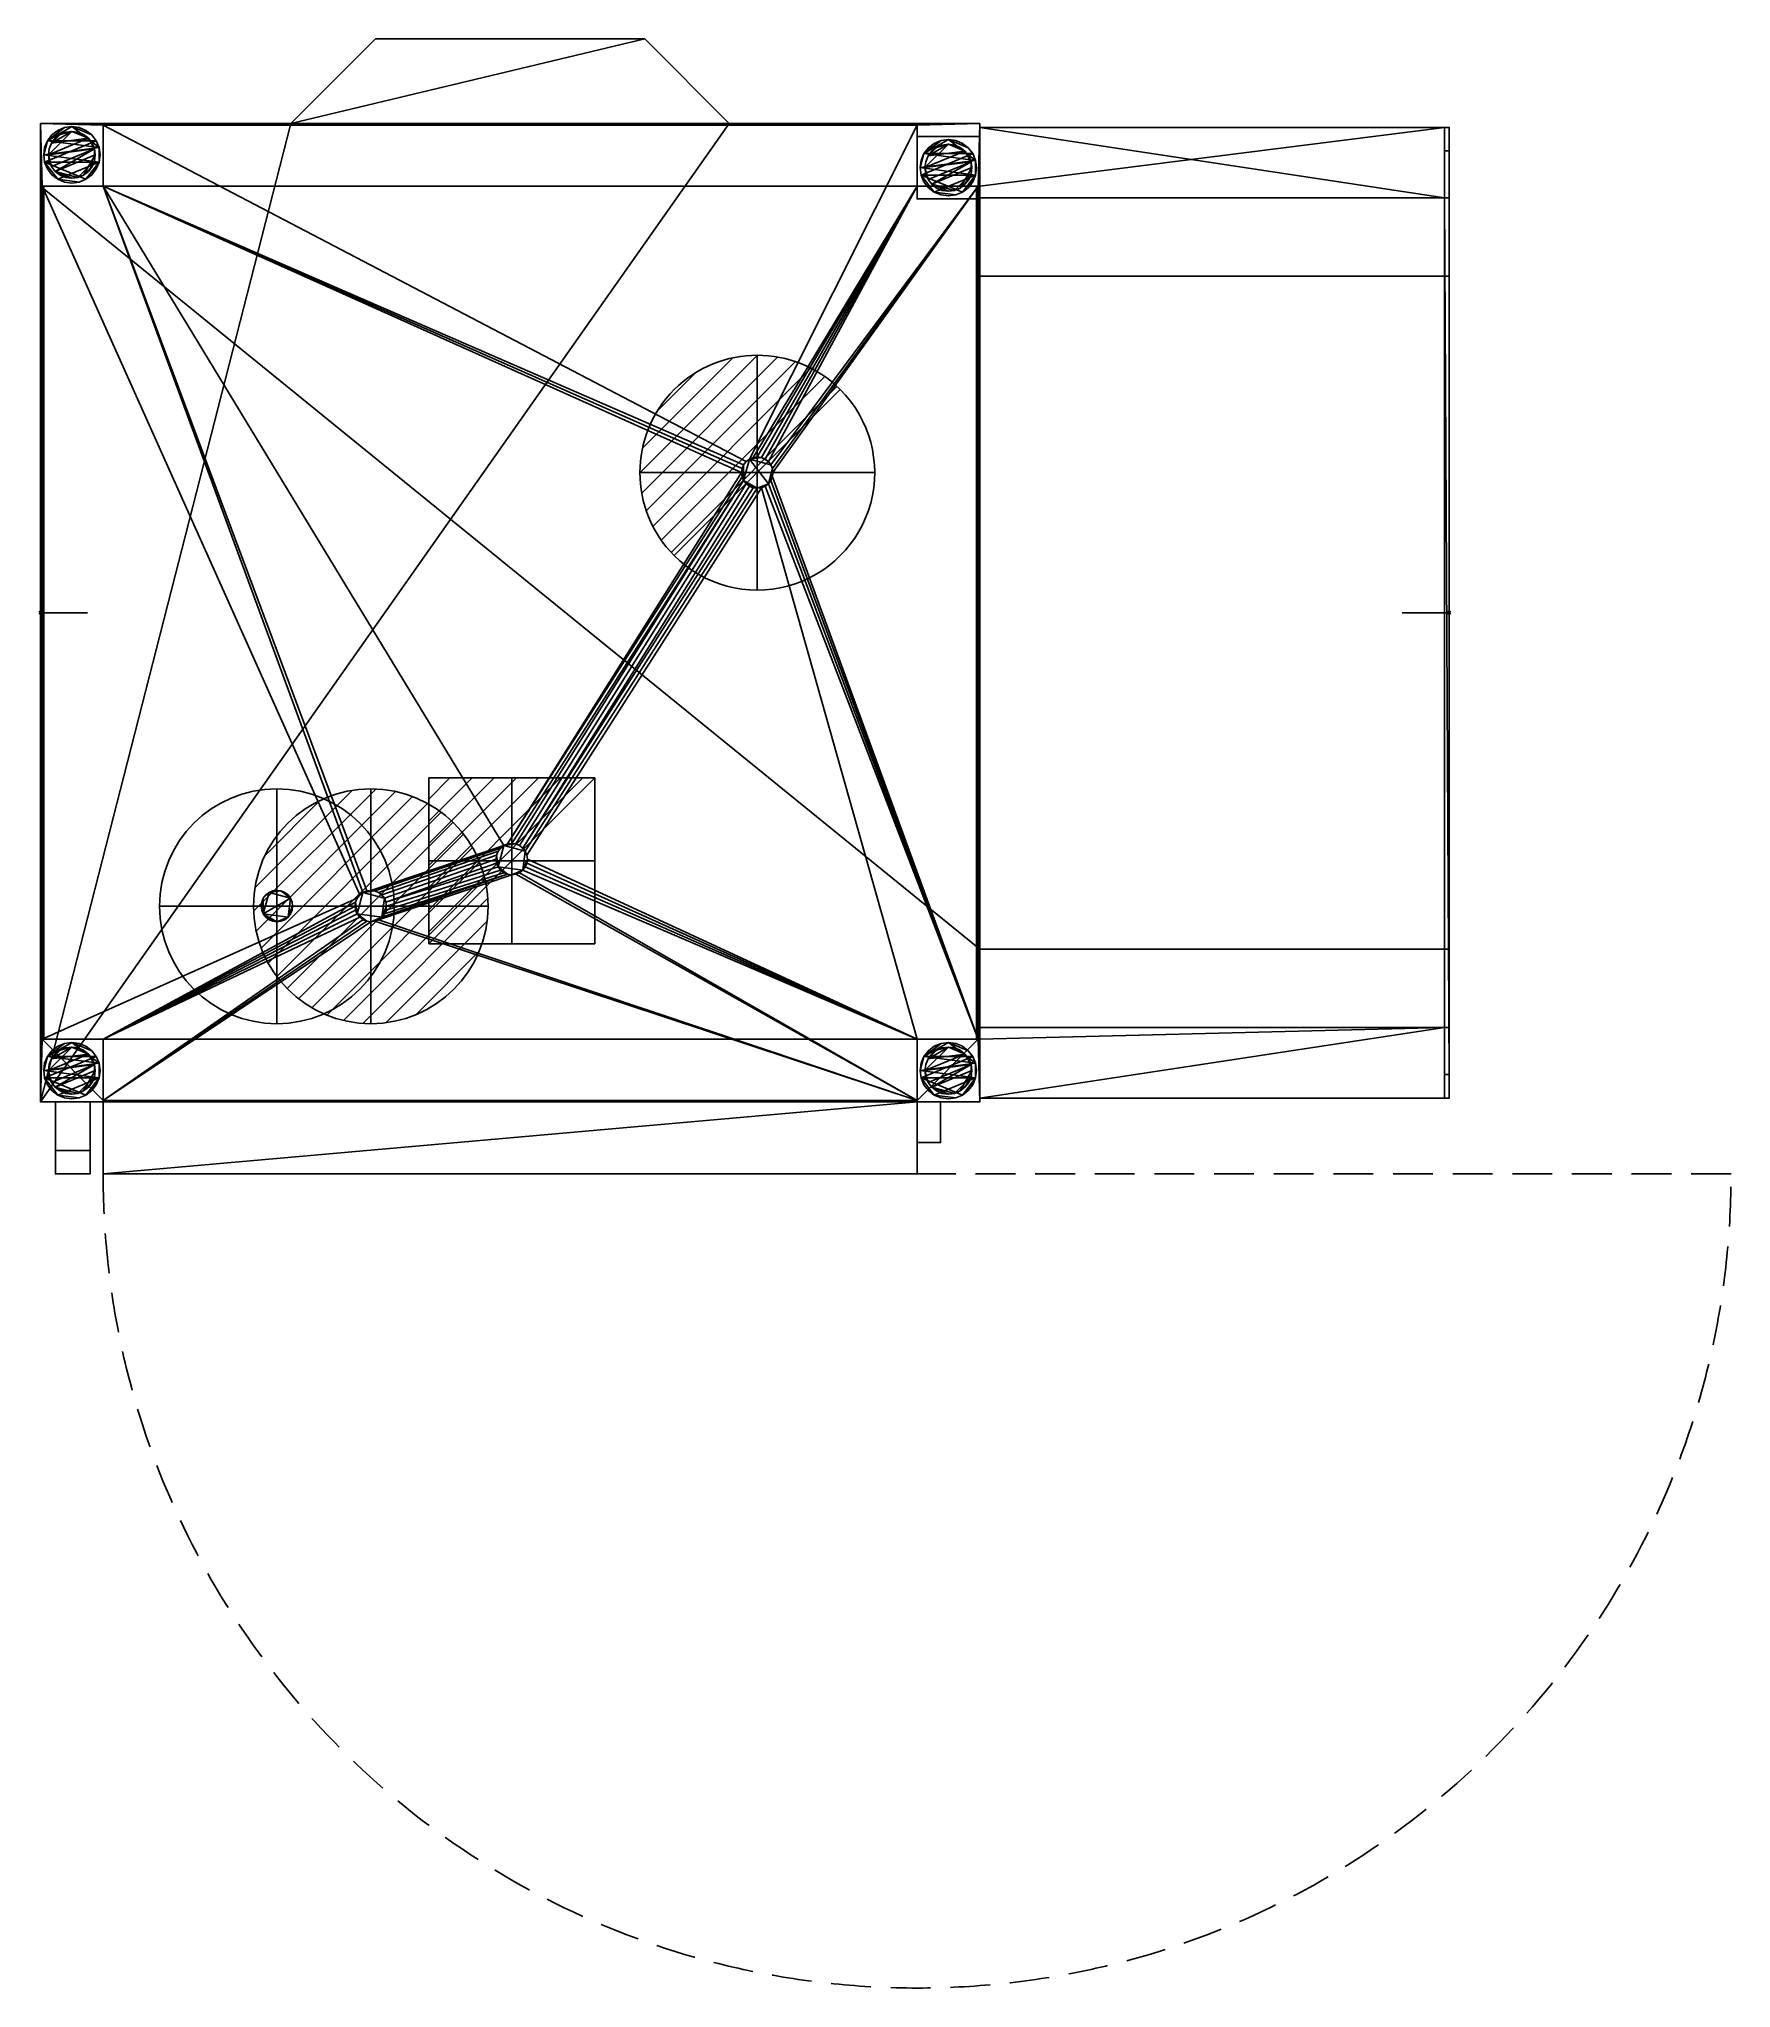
# Model space of a CAD drawing. Header units: millimetres. Extents: x -901 to 180, y -878 to 367.
import ezdxf

# ---------------------------------------------------------------- set-up
doc = ezdxf.new("R2010")
doc.units = ezdxf.units.MM
doc.header["$PDMODE"] = 35
doc.linetypes.add('NASCOSTA', pattern=[0.381, 0.254, -0.127])
for name, color, linetype in [('IQ_200_2D', 1, 'Continuous'), ('IQ_200_3D', 1, 'Continuous'), ('IQ_204_2D', 7, 'Continuous'), ('IQ_204_3D', 7, 'Continuous')]:
    doc.layers.add(name, color=color, linetype=linetype)
for name, color, linetype, lineweight in [('IQ_CON_COLDWATER_INT', 7, 'Continuous', 25), ('IQ_CON_DRAIN_INT', 7, 'Continuous', 25), ('IQ_CON_ELECTRICITY_INT', 7, 'Continuous', 25), ('IQ_CON_HOTWATER_INT', 7, 'Continuous', 25)]:
    doc.layers.add(name, color=color, linetype=linetype, lineweight=lineweight)
doc.layers.add('IQ_CURTAIN_3D', color=7, linetype='Continuous', transparency=0.9)
doc.layers.add('IQ_INS_3D', color=3, linetype='Continuous', lineweight=25, plot=False)

# ---------------------------------------------------------------- blocks, each defined once
blk = doc.blocks.new('*X2')
at = {"color": 0}
for p, q in [((286.774344, 2204.447934), (296.618251, 2214.291842)), ((286.774344, 2205.862148), (295.204037, 2214.291842)), ((286.774344, 2207.276361), (293.789824, 2214.291842)), ((286.774344, 2208.690575), (292.37561, 2214.291842)), ((286.774344, 2210.104788), (290.961397, 2214.291842)), ((286.774344, 2211.519002), (289.547183, 2214.291842)), ((286.774344, 2212.933216), (288.13297, 2214.291842))]:
    blk.add_line(p, q, dxfattribs=at)
blk = doc.blocks.new('electricity')
for p, q in [((2.121, 2.121), (-2.121, 2.121)), ((-2.121, 2.121), (-2.121, -2.121)), ((-2.121, -2.121), (2.121, 2.121)), ((2.121, -2.121), (2.121, 2.121)), ((-2.121, -2.121), (2.121, -2.121))]:
    blk.add_line(p, q)
at = {"extrusion": (-1, 0, 0)}
for p, q in [((0, -2.121, 2.121), (0, 2.121, 2.121)), ((0, 2.121, -2.121), (0, -2.121, -2.121)), ((0, 2.121, 2.121), (0, 2.121, -2.121)), ((0, 2.121, -2.121), (0, -2.121, 2.121)), ((0, -2.121, -2.121), (0, -2.121, 2.121))]:
    blk.add_line(p, q, dxfattribs=at)
at = {"extrusion": (0, -1, 0)}
for p, q in [((2.121, 0, 2.121), (-2.121, 0, 2.121)), ((-2.121, 0, -2.121), (2.121, 0, -2.121)), ((-2.121, 0, 2.121), (-2.121, 0, -2.121)), ((-2.121, 0, -2.121), (2.121, 0, 2.121)), ((2.121, 0, -2.121), (2.121, 0, 2.121))]:
    blk.add_line(p, q, dxfattribs=at)
at = {"xscale": 0.4000000000000909, "yscale": 0.4000000000000909, "zscale": 0.4000000000000909}
blk.add_blockref('*X2', (-116.831, -883.595), dxfattribs=at)
at = {"extrusion": (-1, 0, 0), "xscale": 0.3999999999999773, "yscale": 0.3999999999999773, "zscale": 0.3999999999999773}
blk.add_blockref('*X2', (-116.831, -883.595), dxfattribs=at)
at = {"extrusion": (0, -1, 0), "xscale": 0.4000000000000909, "yscale": 0.4000000000000909, "zscale": 0.4000000000000909}
blk.add_blockref('*X2', (-116.831, -883.595), dxfattribs=at)
blk = doc.blocks.new('coldwater')
blk.add_circle((0, 0), 3)
at = {"extrusion": (-1, 0, 0)}
blk.add_circle((0, 0), 3, dxfattribs=at)
at = {"extrusion": (0, -1, 0)}
blk.add_circle((0, 0), 3, dxfattribs=at)
blk = doc.blocks.new('*X6')
at = {"color": 0}
for p, q in [((134.08, 2208.73), (141.89, 2216.54)), ((134.16, 2210.23), (140.39, 2216.46)), ((134.24, 2207.47), (143.15, 2216.38)), ((134.56, 2206.38), (144.24, 2216.06)), ((134.8, 2212.28), (138.34, 2215.82)), ((135.01, 2205.42), (145.2, 2215.61)), ((135.56, 2204.56), (146.06, 2215.06)), ((136.22, 2203.8), (146.82, 2214.4)), ((136.96, 2203.13), (147.49, 2213.66)), ((137.81, 2202.56), (148.06, 2212.81)), ((138.76, 2202.1), (148.52, 2211.86)), ((139.83, 2201.76), (148.86, 2210.79)), ((141.06, 2201.57), (149.05, 2209.56)), ((142.52, 2201.61), (149.01, 2208.1)), ((144.44, 2202.12), (148.5, 2206.18))]:
    blk.add_line(p, q, dxfattribs=at)
blk = doc.blocks.new('hotwater')
blk.add_line((3, 0), (3, 0))
blk.add_circle((0, 0), 3)
at = {"extrusion": (-1, 0, 0)}
blk.add_circle((0, 0), 3, dxfattribs=at)
at = {"extrusion": (0, -1, 0)}
blk.add_circle((0, 0), 3, dxfattribs=at)
at = {"xscale": 0.4000000000000909, "yscale": 0.4000000000000909, "zscale": 0.4000000000000909}
blk.add_blockref('*X6', (-56.628, -883.621), dxfattribs=at)
at = {"extrusion": (-1, 0, 0), "xscale": 0.3999999999999773, "yscale": 0.3999999999999773, "zscale": 0.3999999999999773}
blk.add_blockref('*X6', (-56.628, -883.621), dxfattribs=at)
at = {"extrusion": (0, -1, 0), "xscale": 0.4000000000000909, "yscale": 0.4000000000000909, "zscale": 0.4000000000000909}
blk.add_blockref('*X6', (-56.628, -883.621), dxfattribs=at)
blk = doc.blocks.new('*X4')
at = {"color": 0}
for p, q in [((313.99, 2209.04), (321.51, 2216.55)), ((314.11, 2207.74), (322.8, 2216.44)), ((314.16, 2210.62), (319.93, 2216.39)), ((314.4, 2206.62), (323.93, 2216.15)), ((314.82, 2205.62), (324.92, 2215.72)), ((315.1, 2212.98), (317.57, 2215.44)), ((315.35, 2204.74), (325.8, 2215.19)), ((315.99, 2203.96), (326.58, 2214.56))]:
    blk.add_line(p, q, dxfattribs=at)
blk = doc.blocks.new('drain')
blk.add_line((-2.121, -2.121), (2.121, 2.121))
at = {"extrusion": (-1, 0, 0)}
blk.add_line((0, 2.121, -2.121), (0, -2.121, 2.121), dxfattribs=at)
at = {"extrusion": (0, -1, 0)}
blk.add_line((-2.121, 0, -2.121), (2.121, 0, 2.121), dxfattribs=at)
for start, end in [(45, 225), (225, 45)]:
    blk.add_arc((0, 0), 3, start, end)
at = {"extrusion": (-1, 0, 0)}
for start, end in [(45, 225), (225, 45)]:
    blk.add_arc((0, 0), 3, start, end, dxfattribs=at)
at = {"extrusion": (0, -1, 0)}
for start, end in [(45, 225), (225, 45)]:
    blk.add_arc((0, 0), 3, start, end, dxfattribs=at)
at = {"xscale": 0.4000000000000909, "yscale": 0.4000000000000909, "zscale": 0.4000000000000909}
blk.add_blockref('*X4', (-128.597, -883.621), dxfattribs=at)
at = {"extrusion": (-1, 0, 0), "xscale": 0.3999999999999773, "yscale": 0.3999999999999773, "zscale": 0.3999999999999773}
blk.add_blockref('*X4', (-128.597, -883.621), dxfattribs=at)
at = {"extrusion": (0, -1, 0), "xscale": 0.4000000000000909, "yscale": 0.4000000000000909, "zscale": 0.4000000000000909}
blk.add_blockref('*X4', (-128.597, -883.621), dxfattribs=at)

msp = doc.modelspace()

# ---------------------------------------------------------------- linework, layer by layer
at = {"layer": 'IQ_200_2D', "linetype": 'Continuous'}
for p, q in [((-740, 312.5), (-686, 366.5)), ((-686, 366.5), (-514, 366.5)), ((-514, 366.5), (-460, 312.5)), ((-900, 312.5), (-300, 312.5)), ((-900, 312.5), (-900, -312.5)), ((-300, 312.5), (-300, -312.5)), ((-300, 310), (0, 310)), ((0, 310), (0, -310)), ((-300, -310), (0, -310)), ((-300, -312.5), (-900, -312.5)), ((-860, -312.5), (-860, -358.5)), ((-340, -358.5), (-340, -312.5)), ((-860, -358.5), (-340, -358.5))]:
    msp.add_line(p, q, dxfattribs=at)
at = {"layer": 'IQ_204_2D', "linetype": 'Continuous'}
for p, q in [((-300, 265), (0, 265)), ((0, 215), (-300, 215)), ((-3, 215), (-3, -215)), ((-300, -215), (0, -215)), ((0, -265), (-300, -265)), ((-890.5, -312.5), (-890.5, -358.5)), ((-868.4, -358.5), (-868.4, -312.5)), ((-325, -338.5), (-325, -312.5)), ((-340, -338.5), (-325, -338.5)), ((-890.5, -358.5), (-868.4, -358.5))]:
    msp.add_line(p, q, dxfattribs=at)
at = {"layer": 'IQ_204_2D'}
for p, q in [((-900, 0), (-870, 0)), ((0, 0), (-30, 0))]:
    msp.add_line(p, q, dxfattribs=at)
at = {"layer": 'IQ_204_2D', "linetype": 'NASCOSTA', "ltscale": 100}
msp.add_line((180, -358.5), (-340, -358.5), dxfattribs=at)
msp.add_arc((-340, -358.5), 520, 180, 0, dxfattribs=at)
at = {"layer": 'IQ_CURTAIN_3D'}
for p, q in [((-900, 241.2, 899), (-900, 241.2, 1369)), ((-300, 233, 899), (-300, 233, 1369)), ((-900, 196.2, 899), (-900, 196.2, 1369)), ((-300, 188, 899), (-300, 188, 1369)), ((-900, 133.7, 899), (-900, 133.7, 1369)), ((-300, 125.5, 899), (-300, 125.5, 1369)), ((-900, 71.2, 899), (-900, 71.2, 1369)), ((-300, 63, 899), (-300, 63, 1369)), ((-900, 8.7, 899), (-900, 8.7, 1369)), ((-300, 0.5, 899), (-300, 0.5, 1369)), ((-900, -53.8, 899), (-900, -53.8, 1369)), ((-300, -62, 899), (-300, -62, 1369)), ((-900, -116.3, 899), (-900, -116.3, 1369)), ((-300, -124.5, 899), (-300, -124.5, 1369)), ((-900, -178.8, 899), (-900, -178.8, 1369)), ((-300, -187, 899), (-300, -187, 1369)), ((-900, -241.3, 899), (-900, -241.3, 1369)), ((-300, -249.5, 899), (-300, -249.5, 1369))]:
    msp.add_line(p, q, dxfattribs=at)
at = {"layer": 'IQ_INS_3D'}
for p in [(-900, 0), (0, 0)]:
    msp.add_point(p, dxfattribs=at)

# ---------------------------------------------------------------- block references
at = {"layer": 'IQ_CON_COLDWATER_INT', "xscale": 25, "yscale": 25, "zscale": 25}
msp.add_blockref('coldwater', (-749, -187.5), dxfattribs=at)
at = {"layer": 'IQ_CON_DRAIN_INT', "xscale": 25, "yscale": 25, "zscale": 25}
msp.add_blockref('drain', (-442.1, 89.5), dxfattribs=at)
at = {"layer": 'IQ_CON_ELECTRICITY_INT', "xscale": 25, "yscale": 25, "zscale": 25}
msp.add_blockref('electricity', (-599, -158.5), dxfattribs=at)
at = {"layer": 'IQ_CON_HOTWATER_INT', "xscale": 25, "yscale": 25, "zscale": 25}
msp.add_blockref('hotwater', (-689, -187.5), dxfattribs=at)

# ---------------------------------------------------------------- meshes
at = {"layer": 'IQ_200_3D'}
mesh = msp.add_polyface(dxfattribs=at)
corners = [(-900, 312.5, 1450), (-900, -312.5, 1450), (-300, -312.5, 1450), (-300, 312.5, 1450), (-460, 312.5, 1450), (-514, 366.5, 1450), (-686, 366.5, 1450), (-740, 312.5, 1450)]
mesh.append_faces([[corners[k] for k in face] for face in [(4, 1, 2, 3), (1, 7, 0), (7, 5, 6)]], dxfattribs={"vtx0": -1})
mesh.append_faces([[corners[k] for k in face] for face in [(4, 5, 7, 1)]], dxfattribs={"vtx1": -1, "vtx2": -1, "vtx3": -1})
mesh = msp.add_polyface(dxfattribs=at)
corners = [(-300, 312.5, 725), (-300, -312.5, 725), (-340, -312.5, 725), (-340, -358.5, 725), (-860, -358.5, 725), (-860, -312.5, 725), (-900, -312.5, 725), (-900, 312.5, 725), (-740, 312.5, 725), (-686, 366.5, 725), (-514, 366.5, 725), (-460, 312.5, 725), (-899, -272.5, 725), (-860, -272.5, 725), (-860, -311.5, 725), (-340, -311.5, 725), (-340, -272.5, 725), (-301, -272.5, 725), (-301, 272.5, 725), (-340, 272.5, 725), (-340, 311.5, 725), (-860, 311.5, 725), (-860, 272.5, 725), (-899, 272.5, 725)]
mesh.append_faces([[corners[k] for k in face] for face in [(11, 8, 9, 10)]], dxfattribs={"vtx0": -1})
mesh.append_faces([[corners[k] for k in face] for face in [(23, 7, 21, 22), (20, 0, 18, 19)]], dxfattribs={"vtx0": -1, "vtx1": -1})
mesh.append_faces([[corners[k] for k in face] for face in [(6, 12, 14, 5)]], dxfattribs={"vtx0": -1, "vtx1": -1, "vtx2": -1})
mesh.append_faces([[corners[k] for k in face] for face in [(20, 8, 11, 0)]], dxfattribs={"vtx0": -1, "vtx1": -1, "vtx3": -1})
mesh.append_faces([[corners[k] for k in face] for face in [(7, 23, 12, 6), (8, 20, 21, 7)]], dxfattribs={"vtx0": -1, "vtx2": -1})
mesh.append_faces([[corners[k] for k in face] for face in [(2, 4, 5, 15)]], dxfattribs={"vtx0": -1, "vtx2": -1, "vtx3": -1})
mesh.append_faces([[corners[k] for k in face] for face in [(13, 14, 12)]], dxfattribs={"vtx1": -1})
mesh.append_faces([[corners[k] for k in face] for face in [(14, 15, 5)]], dxfattribs={"vtx1": -1, "vtx2": -1})
mesh.append_faces([[corners[k] for k in face] for face in [(1, 2, 15, 17)]], dxfattribs={"vtx1": -1, "vtx2": -1, "vtx3": -1})
mesh.append_faces([[corners[k] for k in face] for face in [(17, 18, 0, 1)]], dxfattribs={"vtx1": -1, "vtx3": -1})
mesh.append_faces([[corners[k] for k in face] for face in [(15, 16, 17), (2, 3, 4)]], dxfattribs={"vtx2": -1})
mesh = msp.add_polyface(dxfattribs=at)
corners = [(-686, 366.5, 1450), (-686, 366.5, 725), (-740, 312.5, 725), (-740, 312.5, 1450)]
mesh.append_faces([[corners[k] for k in face] for face in [(0, 1, 2, 3)]])
mesh = msp.add_polyface(dxfattribs=at)
corners = [(-514, 366.5, 1450), (-514, 366.5, 725), (-686, 366.5, 725), (-686, 366.5, 1450)]
mesh.append_faces([[corners[k] for k in face] for face in [(0, 1, 2, 3)]])
mesh = msp.add_polyface(dxfattribs=at)
corners = [(-460, 312.5, 1450), (-460, 312.5, 725), (-514, 366.5, 725), (-514, 366.5, 1450)]
mesh.append_faces([[corners[k] for k in face] for face in [(0, 1, 2, 3)]])
mesh = msp.add_polyface(dxfattribs=at)
corners = [(-300, 312.5, 1450), (-300, 312.5, 725), (-460, 312.5, 725), (-460, 312.5, 1450), (-900, 312.5, 725), (-900, 312.5, 1450), (-740, 312.5, 1450), (-740, 312.5, 725)]
mesh.append_faces([[corners[k] for k in face] for face in [(2, 3, 0, 1), (4, 5, 6, 7)]])
mesh = msp.add_polyface(dxfattribs=at)
corners = [(-900, -312.5, 1450), (-900, 312.5, 1450), (-900, 312.5, 725), (-900, -312.5, 725), (-900, -272.5, 1370), (-900, -272.5, 850), (-900, 272.5, 850), (-900, 272.5, 1370)]
mesh.append_faces([[corners[k] for k in face] for face in [(1, 7, 4, 0), (0, 4, 5, 3)]], dxfattribs={"vtx0": -1, "vtx2": -1})
mesh.append_faces([[corners[k] for k in face] for face in [(6, 7, 1, 2), (5, 6, 2, 3)]], dxfattribs={"vtx1": -1, "vtx3": -1})
mesh = msp.add_polyface(dxfattribs=at)
corners = [(-900, 312.5, 725), (-900, 272.5, 725), (-860, 272.5, 725), (-860, 312.5, 725)]
mesh.append_faces([[corners[k] for k in face] for face in [(0, 1, 2, 3)]])
mesh = msp.add_polyface(dxfattribs=at)
corners = [(-860, 272.5, 75), (-900, 272.5, 75), (-900, 312.5, 75), (-860, 312.5, 75)]
mesh.append_faces([[corners[k] for k in face] for face in [(0, 1, 2, 3)]])
mesh = msp.add_polyface(dxfattribs=at)
corners = [(-860, 312.5, 725), (-860, 312.5, 75), (-900, 312.5, 75), (-900, 312.5, 725)]
mesh.append_faces([[corners[k] for k in face] for face in [(0, 1, 2, 3)]])
mesh = msp.add_polyface(dxfattribs=at)
corners = [(-900, 312.5, 725), (-900, 312.5, 75), (-900, 272.5, 75), (-900, 272.5, 725)]
mesh.append_faces([[corners[k] for k in face] for face in [(0, 1, 2, 3)]])
mesh = msp.add_polyface(dxfattribs=at)
corners = [(-860, -272.5, 201.4), (-899, -272.5, 201.4), (-899, 272.5, 201.4), (-860, 272.5, 201.4), (-860, 311.5, 201.4), (-340, 311.5, 201.4), (-340, 272.5, 201.4), (-301, 272.5, 201.4), (-301, -272.5, 201.4), (-340, -272.5, 201.4), (-340, -311.5, 201.4), (-860, -311.5, 201.4), (-699, -187.4, 201.4), (-698.7, -190, 201.4), (-697.7, -192.4, 201.4), (-696.1, -194.5, 201.4), (-694, -196.1, 201.4), (-691.6, -197.1, 201.4), (-689, -197.4, 201.4), (-686.4, -197.1, 201.4), (-684, -196.1, 201.4), (-681.9, -194.5, 201.4), (-680.3, -192.4, 201.4), (-679.3, -190, 201.4), (-679, -187.4, 201.4), (-679.3, -184.8, 201.4), (-680.3, -182.4, 201.4), (-681.9, -180.3, 201.4), (-684, -178.7, 201.4), (-686.4, -177.7, 201.4), (-689, -177.4, 201.4), (-691.6, -177.7, 201.4), (-694, -178.7, 201.4), (-696.1, -180.3, 201.4), (-697.7, -182.4, 201.4), (-698.7, -184.8, 201.4), (-609, -157.4, 201.4), (-608.7, -160, 201.4), (-607.7, -162.4, 201.4), (-606.1, -164.5, 201.4), (-604, -166.1, 201.4), (-601.6, -167.1, 201.4), (-599, -167.4, 201.4), (-596.4, -167.1, 201.4), (-594, -166.1, 201.4), (-591.9, -164.5, 201.4), (-590.3, -162.4, 201.4), (-589.3, -160, 201.4), (-589, -157.4, 201.4), (-589.3, -154.8, 201.4), (-590.3, -152.4, 201.4), (-591.9, -150.3, 201.4), (-594, -148.7, 201.4), (-596.4, -147.7, 201.4), (-599, -147.4, 201.4), (-601.6, -147.7, 201.4), (-604, -148.7, 201.4), (-606.1, -150.3, 201.4), (-607.7, -152.4, 201.4), (-608.7, -154.8, 201.4), (-452.1, 89.5, 201.4), (-451.8, 86.9, 201.4), (-450.8, 84.5, 201.4), (-449.2, 82.4, 201.4), (-447.1, 80.8, 201.4), (-444.7, 79.8, 201.4), (-442.1, 79.5, 201.4), (-439.5, 79.8, 201.4), (-437.1, 80.8, 201.4), (-435, 82.4, 201.4), (-433.4, 84.5, 201.4), (-432.4, 86.9, 201.4), (-432.1, 89.5, 201.4), (-432.4, 92.1, 201.4), (-433.4, 94.5, 201.4), (-435, 96.6, 201.4), (-437.1, 98.2, 201.4), (-439.5, 99.2, 201.4), (-442.1, 99.5, 201.4), (-444.7, 99.2, 201.4), (-447.1, 98.2, 201.4), (-449.2, 96.6, 201.4), (-450.8, 94.5, 201.4), (-451.8, 92.1, 201.4)]
mesh.append_faces([[corners[k] for k in face] for face in [(13, 0, 12), (32, 3, 31), (61, 55, 60), (65, 51, 64), (70, 8, 69), (69, 8, 68), (74, 7, 73)]], dxfattribs={"vtx0": -1, "vtx1": -1})
mesh.append_faces([[corners[k] for k in face] for face in [(56, 3, 60, 55)]], dxfattribs={"vtx0": -1, "vtx1": -1, "vtx2": -1})
mesh.append_faces([[corners[k] for k in face] for face in [(0, 15, 16, 11), (11, 16, 17), (42, 20, 21, 41), (19, 10, 11, 18), (10, 19, 20), (3, 32, 33, 2), (57, 29, 30, 56), (58, 28, 29, 57), (59, 27, 28, 58), (37, 25, 26, 36), (68, 8, 9, 67), (36, 26, 27, 59), (63, 52, 53, 62), (64, 51, 52, 63), (62, 53, 54), (6, 79, 80, 5), (6, 76, 77), (8, 70, 71)]], dxfattribs={"vtx0": -1, "vtx2": -1})
mesh.append_faces([[corners[k] for k in face] for face in [(20, 42, 43, 10), (9, 48, 49, 67), (56, 30, 31, 3)]], dxfattribs={"vtx0": -1, "vtx2": -1, "vtx3": -1})
mesh.append_faces([[corners[k] for k in face] for face in [(14, 15, 0), (17, 18, 11), (13, 14, 0), (35, 12, 0), (21, 22, 41), (37, 38, 25), (43, 44, 10), (47, 48, 9), (46, 47, 9), (45, 46, 9), (83, 60, 3), (82, 83, 3), (72, 73, 7), (78, 79, 6), (77, 78, 6), (75, 76, 6)]], dxfattribs={"vtx1": -1, "vtx2": -1})
mesh.append_faces([[corners[k] for k in face] for face in [(0, 1, 34, 35), (33, 34, 1, 2), (24, 25, 38, 39), (9, 10, 44, 45), (23, 24, 39, 40), (22, 23, 40, 41), (49, 50, 66, 67), (50, 51, 65, 66), (54, 55, 61, 62), (81, 82, 3, 4), (71, 72, 7, 8), (80, 81, 4, 5), (74, 75, 6, 7)]], dxfattribs={"vtx1": -1, "vtx3": -1})
mesh = msp.add_polyface(dxfattribs=at)
corners = [(-860, 272.5, 725), (-860, 272.5, 75), (-860, 312.5, 75), (-860, 312.5, 725)]
mesh.append_faces([[corners[k] for k in face] for face in [(0, 1, 2, 3)]])
mesh = msp.add_polyface(dxfattribs=at)
corners = [(-860, 272.5, 201.4), (-860, 272.5, 725), (-860, 311.5, 725), (-860, 311.5, 201.4)]
mesh.append_faces([[corners[k] for k in face] for face in [(0, 1, 2, 3)]])
mesh = msp.add_polyface(dxfattribs=at)
corners = [(-860, 311.5, 201.4), (-860, 311.5, 725), (-340, 311.5, 725), (-340, 311.5, 201.4)]
mesh.append_faces([[corners[k] for k in face] for face in [(0, 1, 2, 3)]])
mesh = msp.add_polyface(dxfattribs=at)
corners = [(-340, 311.5, 201.4), (-340, 311.5, 725), (-340, 272.5, 725), (-340, 272.5, 201.4)]
mesh.append_faces([[corners[k] for k in face] for face in [(0, 1, 2, 3)]])
mesh = msp.add_polyface(dxfattribs=at)
corners = [(-300, 312.5, 1450), (-300, -312.5, 1450), (-300, -312.5, 725), (-300, 312.5, 725), (-300, -272.5, 1370), (-300, 272.5, 1370), (-300, 272.5, 910), (-300, 310, 910), (-300, 310, 850), (-300, 272.5, 850), (-300, 265, 850), (-300, 265, 820), (-300, -265, 820), (-300, -265, 850), (-300, -272.5, 850), (-300, -310, 850), (-300, -310, 910), (-300, -272.5, 910)]
mesh.append_faces([[corners[k] for k in face] for face in [(4, 1, 16, 17), (7, 0, 5, 6)]], dxfattribs={"vtx0": -1, "vtx1": -1})
mesh.append_faces([[corners[k] for k in face] for face in [(11, 3, 8, 9)]], dxfattribs={"vtx0": -1, "vtx1": -1, "vtx3": -1})
mesh.append_faces([[corners[k] for k in face] for face in [(1, 4, 5, 0), (16, 1, 2, 15)]], dxfattribs={"vtx0": -1, "vtx2": -1})
mesh.append_faces([[corners[k] for k in face] for face in [(12, 14, 15, 2)]], dxfattribs={"vtx0": -1, "vtx2": -1, "vtx3": -1})
mesh.append_faces([[corners[k] for k in face] for face in [(3, 0, 7, 8), (11, 12, 2, 3)]], dxfattribs={"vtx1": -1, "vtx3": -1})
mesh.append_faces([[corners[k] for k in face] for face in [(9, 10, 11), (12, 13, 14)]], dxfattribs={"vtx2": -1})
mesh = msp.add_polyface(dxfattribs=at)
corners = [(-898, 292.5, 5), (-897.4, 287.8, 5), (-895.6, 283.5, 5), (-892.7, 279.8, 5), (-889, 276.9, 5), (-884.7, 275.1, 5), (-880, 274.5, 5), (-875.3, 275.1, 5), (-871, 276.9, 5), (-867.3, 279.8, 5), (-864.4, 283.5, 5), (-862.6, 287.8, 5), (-862, 292.5, 5), (-862.6, 297.2, 5), (-864.4, 301.5, 5), (-867.3, 305.2, 5), (-871, 308.1, 5), (-875.3, 309.9, 5), (-880, 310.5, 5), (-884.7, 309.9, 5), (-889, 308.1, 5), (-892.7, 305.2, 5), (-895.6, 301.5, 5), (-897.4, 297.2, 5)]
mesh.append_faces([[corners[k] for k in face] for face in [(11, 8, 9, 10)]], dxfattribs={"vtx0": -1})
mesh.append_faces([[corners[k] for k in face] for face in [(4, 7, 8, 11), (11, 0, 1, 4), (13, 18, 19, 22)]], dxfattribs={"vtx0": -1, "vtx2": -1, "vtx3": -1})
mesh.append_faces([[corners[k] for k in face] for face in [(0, 11, 12, 13)]], dxfattribs={"vtx0": -1, "vtx3": -1})
mesh.append_faces([[corners[k] for k in face] for face in [(2, 3, 4, 1), (16, 17, 18, 15)]], dxfattribs={"vtx2": -1})
mesh.append_faces([[corners[k] for k in face] for face in [(13, 14, 15, 18), (22, 23, 0, 13)]], dxfattribs={"vtx2": -1, "vtx3": -1})
mesh.append_faces([[corners[k] for k in face] for face in [(4, 5, 6, 7), (19, 20, 21, 22)]], dxfattribs={"vtx3": -1})
mesh = msp.add_polyface(dxfattribs=at)
corners = [(-898, 292.5), (-897.4, 297.2), (-895.6, 301.5), (-892.7, 305.2), (-889, 308.1), (-884.7, 309.9), (-880, 310.5), (-875.3, 309.9), (-871, 308.1), (-867.3, 305.2), (-864.4, 301.5), (-862.6, 297.2), (-862, 292.5), (-862.6, 287.8), (-864.4, 283.5), (-867.3, 279.8), (-871, 276.9), (-875.3, 275.1), (-880, 274.5), (-884.7, 275.1), (-889, 276.9), (-892.7, 279.8), (-895.6, 283.5), (-897.4, 287.8)]
mesh.append_faces([[corners[k] for k in face] for face in [(2, 0, 1), (15, 13, 14), (13, 11, 12)]], dxfattribs={"vtx0": -1})
mesh.append_faces([[corners[k] for k in face] for face in [(16, 23, 13, 15)]], dxfattribs={"vtx0": -1, "vtx1": -1, "vtx2": -1})
mesh.append_faces([[corners[k] for k in face] for face in [(2, 10, 23, 0)]], dxfattribs={"vtx0": -1, "vtx1": -1, "vtx3": -1})
mesh.append_faces([[corners[k] for k in face] for face in [(2, 5, 6)]], dxfattribs={"vtx0": -1, "vtx2": -1})
mesh.append_faces([[corners[k] for k in face] for face in [(23, 10, 11, 13), (23, 16, 17, 20)]], dxfattribs={"vtx0": -1, "vtx2": -1, "vtx3": -1})
mesh.append_faces([[corners[k] for k in face] for face in [(9, 10, 2, 6)]], dxfattribs={"vtx1": -1, "vtx2": -1, "vtx3": -1})
mesh.append_faces([[corners[k] for k in face] for face in [(3, 4, 5, 2), (18, 19, 20, 17)]], dxfattribs={"vtx2": -1})
mesh.append_faces([[corners[k] for k in face] for face in [(6, 7, 8, 9), (20, 21, 22, 23)]], dxfattribs={"vtx3": -1})
mesh = msp.add_polyface(dxfattribs=at)
corners = [(-898, 292.5, 5), (-897.4, 297.2, 5), (-895.6, 301.5, 5), (-892.7, 305.2, 5), (-889, 308.1, 5), (-884.7, 309.9, 5), (-880, 310.5, 5), (-875.3, 309.9, 5), (-871, 308.1, 5), (-867.3, 305.2, 5), (-864.4, 301.5, 5), (-862.6, 297.2, 5), (-862, 292.5, 5), (-862, 292.5), (-862.6, 297.2), (-864.4, 301.5), (-867.3, 305.2), (-871, 308.1), (-875.3, 309.9), (-880, 310.5), (-884.7, 309.9), (-889, 308.1), (-892.7, 305.2), (-895.6, 301.5), (-897.4, 297.2), (-898, 292.5)]
mesh.append_faces([[corners[k] for k in face] for face in [(13, 14, 11, 12), (0, 1, 24, 25)]], dxfattribs={"vtx1": -1})
mesh.append_faces([[corners[k] for k in face] for face in [(14, 15, 10, 11), (16, 17, 8, 9), (15, 16, 9, 10), (17, 18, 7, 8), (6, 7, 18, 19), (19, 20, 5, 6), (20, 21, 4, 5), (22, 23, 2, 3), (21, 22, 3, 4), (23, 24, 1, 2)]], dxfattribs={"vtx1": -1, "vtx3": -1})
mesh = msp.add_polyface(dxfattribs=at)
corners = [(-895, 292.5, 75), (-894.5, 288.6, 75), (-893, 285, 75), (-890.6, 281.9, 75), (-887.5, 279.5, 75), (-883.9, 278, 75), (-880, 277.5, 75), (-876.1, 278, 75), (-872.5, 279.5, 75), (-869.4, 281.9, 75), (-867, 285, 75), (-865.5, 288.6, 75), (-865, 292.5, 75), (-865.5, 296.4, 75), (-867, 300, 75), (-869.4, 303.1, 75), (-872.5, 305.5, 75), (-876.1, 307, 75), (-880, 307.5, 75), (-883.9, 307, 75), (-887.5, 305.5, 75), (-890.6, 303.1, 75), (-893, 300, 75), (-894.5, 296.4, 75)]
mesh.append_faces([[corners[k] for k in face] for face in [(10, 8, 9), (22, 20, 21)]], dxfattribs={"vtx0": -1})
mesh.append_faces([[corners[k] for k in face] for face in [(7, 3, 6)]], dxfattribs={"vtx0": -1, "vtx1": -1})
mesh.append_faces([[corners[k] for k in face] for face in [(22, 15, 18, 20)]], dxfattribs={"vtx0": -1, "vtx1": -1, "vtx2": -1, "vtx3": -1})
mesh.append_faces([[corners[k] for k in face] for face in [(13, 2, 3, 12)]], dxfattribs={"vtx0": -1, "vtx2": -1})
mesh.append_faces([[corners[k] for k in face] for face in [(3, 7, 8, 12)]], dxfattribs={"vtx0": -1, "vtx2": -1, "vtx3": -1})
mesh.append_faces([[corners[k] for k in face] for face in [(17, 18, 15, 16), (19, 20, 18)]], dxfattribs={"vtx1": -1})
mesh.append_faces([[corners[k] for k in face] for face in [(11, 12, 8, 10)]], dxfattribs={"vtx1": -1, "vtx2": -1})
mesh.append_faces([[corners[k] for k in face] for face in [(4, 5, 6, 3)]], dxfattribs={"vtx2": -1})
mesh.append_faces([[corners[k] for k in face] for face in [(0, 1, 2, 13), (13, 14, 15, 0), (22, 23, 0, 15)]], dxfattribs={"vtx2": -1, "vtx3": -1})
mesh = msp.add_polyface(dxfattribs=at)
corners = [(-895, 292.5, 5), (-894.5, 296.4, 5), (-893, 300, 5), (-890.6, 303.1, 5), (-887.5, 305.5, 5), (-883.9, 307, 5), (-880, 307.5, 5), (-876.1, 307, 5), (-872.5, 305.5, 5), (-869.4, 303.1, 5), (-867, 300, 5), (-865.5, 296.4, 5), (-865, 292.5, 5), (-865.5, 288.6, 5), (-867, 285, 5), (-869.4, 281.9, 5), (-872.5, 279.5, 5), (-876.1, 278, 5), (-880, 277.5, 5), (-883.9, 278, 5), (-887.5, 279.5, 5), (-890.6, 281.9, 5), (-893, 285, 5), (-894.5, 288.6, 5)]
mesh.append_faces([[corners[k] for k in face] for face in [(9, 6, 7, 8), (4, 2, 3), (15, 13, 14)]], dxfattribs={"vtx0": -1})
mesh.append_faces([[corners[k] for k in face] for face in [(18, 21, 17)]], dxfattribs={"vtx0": -1, "vtx1": -1})
mesh.append_faces([[corners[k] for k in face] for face in [(22, 0, 11, 21)]], dxfattribs={"vtx0": -1, "vtx1": -1, "vtx2": -1})
mesh.append_faces([[corners[k] for k in face] for face in [(0, 6, 9, 11), (21, 11, 13, 17)]], dxfattribs={"vtx0": -1, "vtx1": -1, "vtx2": -1, "vtx3": -1})
mesh.append_faces([[corners[k] for k in face] for face in [(23, 0, 22), (12, 13, 11)]], dxfattribs={"vtx1": -1})
mesh.append_faces([[corners[k] for k in face] for face in [(16, 17, 13, 15)]], dxfattribs={"vtx1": -1, "vtx2": -1})
mesh.append_faces([[corners[k] for k in face] for face in [(9, 10, 11)]], dxfattribs={"vtx2": -1})
mesh.append_faces([[corners[k] for k in face] for face in [(4, 5, 6, 2), (0, 1, 2, 6)]], dxfattribs={"vtx2": -1, "vtx3": -1})
mesh.append_faces([[corners[k] for k in face] for face in [(18, 19, 20, 21)]], dxfattribs={"vtx3": -1})
mesh = msp.add_polyface(dxfattribs=at)
corners = [(-895, 292.5, 75), (-894.5, 296.4, 75), (-893, 300, 75), (-890.6, 303.1, 75), (-887.5, 305.5, 75), (-883.9, 307, 75), (-880, 307.5, 75), (-876.1, 307, 75), (-872.5, 305.5, 75), (-869.4, 303.1, 75), (-867, 300, 75), (-865.5, 296.4, 75), (-865, 292.5, 75), (-865, 292.5, 5), (-865.5, 296.4, 5), (-867, 300, 5), (-869.4, 303.1, 5), (-872.5, 305.5, 5), (-876.1, 307, 5), (-880, 307.5, 5), (-883.9, 307, 5), (-887.5, 305.5, 5), (-890.6, 303.1, 5), (-893, 300, 5), (-894.5, 296.4, 5), (-895, 292.5, 5)]
mesh.append_faces([[corners[k] for k in face] for face in [(1, 24, 25, 0)]], dxfattribs={"vtx0": -1})
mesh.append_faces([[corners[k] for k in face] for face in [(8, 17, 18, 7), (9, 16, 17, 8), (7, 18, 19, 6), (15, 10, 11, 14), (5, 20, 21, 4), (4, 21, 22, 3), (2, 23, 24, 1), (3, 22, 23, 2), (20, 5, 6, 19)]], dxfattribs={"vtx0": -1, "vtx2": -1})
mesh.append_faces([[corners[k] for k in face] for face in [(13, 14, 11, 12)]], dxfattribs={"vtx1": -1})
mesh.append_faces([[corners[k] for k in face] for face in [(9, 10, 15, 16)]], dxfattribs={"vtx1": -1, "vtx3": -1})
mesh = msp.add_polyface(dxfattribs=at)
corners = [(-340, 304.3, 725), (-340, 264.3, 725), (-300, 264.3, 725), (-300, 304.3, 725)]
mesh.append_faces([[corners[k] for k in face] for face in [(0, 1, 2, 3)]])
mesh = msp.add_polyface(dxfattribs=at)
corners = [(-300, 264.3, 75), (-340, 264.3, 75), (-340, 304.3, 75), (-300, 304.3, 75)]
mesh.append_faces([[corners[k] for k in face] for face in [(0, 1, 2, 3)]])
mesh = msp.add_polyface(dxfattribs=at)
corners = [(-300, 304.3, 725), (-300, 304.3, 75), (-340, 304.3, 75), (-340, 304.3, 725)]
mesh.append_faces([[corners[k] for k in face] for face in [(0, 1, 2, 3)]])
mesh = msp.add_polyface(dxfattribs=at)
corners = [(-340, 304.3, 725), (-340, 304.3, 75), (-340, 264.3, 75), (-340, 264.3, 725)]
mesh.append_faces([[corners[k] for k in face] for face in [(0, 1, 2, 3)]])
mesh = msp.add_polyface(dxfattribs=at)
corners = [(-338, 284.3, 5), (-337.4, 279.6, 5), (-335.6, 275.3, 5), (-332.7, 271.5, 5), (-329, 268.7, 5), (-324.7, 266.9, 5), (-320, 266.3, 5), (-315.3, 266.9, 5), (-311, 268.7, 5), (-307.3, 271.5, 5), (-304.4, 275.3, 5), (-302.6, 279.6, 5), (-302, 284.3, 5), (-302.6, 288.9, 5), (-304.4, 293.3, 5), (-307.3, 297, 5), (-311, 299.8, 5), (-315.3, 301.6, 5), (-320, 302.3, 5), (-324.7, 301.6, 5), (-329, 299.8, 5), (-332.7, 297, 5), (-335.6, 293.3, 5), (-337.4, 288.9, 5)]
mesh.append_faces([[corners[k] for k in face] for face in [(11, 8, 9, 10)]], dxfattribs={"vtx0": -1})
mesh.append_faces([[corners[k] for k in face] for face in [(4, 7, 8, 11), (11, 0, 1, 4), (13, 18, 19, 22)]], dxfattribs={"vtx0": -1, "vtx2": -1, "vtx3": -1})
mesh.append_faces([[corners[k] for k in face] for face in [(0, 11, 12, 13)]], dxfattribs={"vtx0": -1, "vtx3": -1})
mesh.append_faces([[corners[k] for k in face] for face in [(2, 3, 4, 1), (16, 17, 18, 15)]], dxfattribs={"vtx2": -1})
mesh.append_faces([[corners[k] for k in face] for face in [(13, 14, 15, 18), (22, 23, 0, 13)]], dxfattribs={"vtx2": -1, "vtx3": -1})
mesh.append_faces([[corners[k] for k in face] for face in [(4, 5, 6, 7), (19, 20, 21, 22)]], dxfattribs={"vtx3": -1})
mesh = msp.add_polyface(dxfattribs=at)
corners = [(-338, 284.3), (-337.4, 288.9), (-335.6, 293.3), (-332.7, 297), (-329, 299.8), (-324.7, 301.6), (-320, 302.3), (-315.3, 301.6), (-311, 299.8), (-307.3, 297), (-304.4, 293.3), (-302.6, 288.9), (-302, 284.3), (-302.6, 279.6), (-304.4, 275.3), (-307.3, 271.5), (-311, 268.7), (-315.3, 266.9), (-320, 266.3), (-324.7, 266.9), (-329, 268.7), (-332.7, 271.5), (-335.6, 275.3), (-337.4, 279.6)]
mesh.append_faces([[corners[k] for k in face] for face in [(2, 0, 1), (15, 13, 14), (13, 11, 12)]], dxfattribs={"vtx0": -1})
mesh.append_faces([[corners[k] for k in face] for face in [(16, 23, 13, 15)]], dxfattribs={"vtx0": -1, "vtx1": -1, "vtx2": -1})
mesh.append_faces([[corners[k] for k in face] for face in [(2, 10, 23, 0)]], dxfattribs={"vtx0": -1, "vtx1": -1, "vtx3": -1})
mesh.append_faces([[corners[k] for k in face] for face in [(2, 5, 6)]], dxfattribs={"vtx0": -1, "vtx2": -1})
mesh.append_faces([[corners[k] for k in face] for face in [(23, 10, 11, 13), (23, 16, 17, 20)]], dxfattribs={"vtx0": -1, "vtx2": -1, "vtx3": -1})
mesh.append_faces([[corners[k] for k in face] for face in [(9, 10, 2, 6)]], dxfattribs={"vtx1": -1, "vtx2": -1, "vtx3": -1})
mesh.append_faces([[corners[k] for k in face] for face in [(3, 4, 5, 2), (18, 19, 20, 17)]], dxfattribs={"vtx2": -1})
mesh.append_faces([[corners[k] for k in face] for face in [(6, 7, 8, 9), (20, 21, 22, 23)]], dxfattribs={"vtx3": -1})
mesh = msp.add_polyface(dxfattribs=at)
corners = [(-338, 284.3, 5), (-337.4, 288.9, 5), (-335.6, 293.3, 5), (-332.7, 297, 5), (-329, 299.8, 5), (-324.7, 301.6, 5), (-320, 302.3, 5), (-315.3, 301.6, 5), (-311, 299.8, 5), (-307.3, 297, 5), (-304.4, 293.3, 5), (-302.6, 288.9, 5), (-302, 284.3, 5), (-302, 284.3), (-302.6, 288.9), (-304.4, 293.3), (-307.3, 297), (-311, 299.8), (-315.3, 301.6), (-320, 302.3), (-324.7, 301.6), (-329, 299.8), (-332.7, 297), (-335.6, 293.3), (-337.4, 288.9), (-338, 284.3)]
mesh.append_faces([[corners[k] for k in face] for face in [(13, 14, 11, 12), (0, 1, 24, 25)]], dxfattribs={"vtx1": -1})
mesh.append_faces([[corners[k] for k in face] for face in [(14, 15, 10, 11), (16, 17, 8, 9), (15, 16, 9, 10), (17, 18, 7, 8), (6, 7, 18, 19), (19, 20, 5, 6), (20, 21, 4, 5), (22, 23, 2, 3), (21, 22, 3, 4), (23, 24, 1, 2)]], dxfattribs={"vtx1": -1, "vtx3": -1})
mesh = msp.add_polyface(dxfattribs=at)
corners = [(-335, 284.3, 75), (-334.5, 280.4, 75), (-333, 276.8, 75), (-330.6, 273.7, 75), (-327.5, 271.3, 75), (-323.9, 269.8, 75), (-320, 269.3, 75), (-316.1, 269.8, 75), (-312.5, 271.3, 75), (-309.4, 273.7, 75), (-307, 276.8, 75), (-305.5, 280.4, 75), (-305, 284.3, 75), (-305.5, 288.1, 75), (-307, 291.8, 75), (-309.4, 294.9, 75), (-312.5, 297.2, 75), (-316.1, 298.7, 75), (-320, 299.3, 75), (-323.9, 298.7, 75), (-327.5, 297.2, 75), (-330.6, 294.9, 75), (-333, 291.8, 75), (-334.5, 288.1, 75)]
mesh.append_faces([[corners[k] for k in face] for face in [(10, 8, 9), (22, 20, 21)]], dxfattribs={"vtx0": -1})
mesh.append_faces([[corners[k] for k in face] for face in [(7, 3, 6)]], dxfattribs={"vtx0": -1, "vtx1": -1})
mesh.append_faces([[corners[k] for k in face] for face in [(22, 15, 18, 20)]], dxfattribs={"vtx0": -1, "vtx1": -1, "vtx2": -1, "vtx3": -1})
mesh.append_faces([[corners[k] for k in face] for face in [(13, 2, 3, 12)]], dxfattribs={"vtx0": -1, "vtx2": -1})
mesh.append_faces([[corners[k] for k in face] for face in [(3, 7, 8, 12)]], dxfattribs={"vtx0": -1, "vtx2": -1, "vtx3": -1})
mesh.append_faces([[corners[k] for k in face] for face in [(17, 18, 15, 16), (19, 20, 18)]], dxfattribs={"vtx1": -1})
mesh.append_faces([[corners[k] for k in face] for face in [(11, 12, 8, 10)]], dxfattribs={"vtx1": -1, "vtx2": -1})
mesh.append_faces([[corners[k] for k in face] for face in [(4, 5, 6, 3)]], dxfattribs={"vtx2": -1})
mesh.append_faces([[corners[k] for k in face] for face in [(0, 1, 2, 13), (13, 14, 15, 0), (22, 23, 0, 15)]], dxfattribs={"vtx2": -1, "vtx3": -1})
mesh = msp.add_polyface(dxfattribs=at)
corners = [(-335, 284.3, 5), (-334.5, 288.1, 5), (-333, 291.8, 5), (-330.6, 294.9, 5), (-327.5, 297.2, 5), (-323.9, 298.7, 5), (-320, 299.3, 5), (-316.1, 298.7, 5), (-312.5, 297.2, 5), (-309.4, 294.9, 5), (-307, 291.8, 5), (-305.5, 288.1, 5), (-305, 284.3, 5), (-305.5, 280.4, 5), (-307, 276.8, 5), (-309.4, 273.7, 5), (-312.5, 271.3, 5), (-316.1, 269.8, 5), (-320, 269.3, 5), (-323.9, 269.8, 5), (-327.5, 271.3, 5), (-330.6, 273.7, 5), (-333, 276.8, 5), (-334.5, 280.4, 5)]
mesh.append_faces([[corners[k] for k in face] for face in [(9, 6, 7, 8), (4, 2, 3), (15, 13, 14)]], dxfattribs={"vtx0": -1})
mesh.append_faces([[corners[k] for k in face] for face in [(18, 21, 17)]], dxfattribs={"vtx0": -1, "vtx1": -1})
mesh.append_faces([[corners[k] for k in face] for face in [(22, 0, 11, 21)]], dxfattribs={"vtx0": -1, "vtx1": -1, "vtx2": -1})
mesh.append_faces([[corners[k] for k in face] for face in [(0, 6, 9, 11), (21, 11, 13, 17)]], dxfattribs={"vtx0": -1, "vtx1": -1, "vtx2": -1, "vtx3": -1})
mesh.append_faces([[corners[k] for k in face] for face in [(23, 0, 22), (12, 13, 11)]], dxfattribs={"vtx1": -1})
mesh.append_faces([[corners[k] for k in face] for face in [(16, 17, 13, 15)]], dxfattribs={"vtx1": -1, "vtx2": -1})
mesh.append_faces([[corners[k] for k in face] for face in [(9, 10, 11)]], dxfattribs={"vtx2": -1})
mesh.append_faces([[corners[k] for k in face] for face in [(4, 5, 6, 2), (0, 1, 2, 6)]], dxfattribs={"vtx2": -1, "vtx3": -1})
mesh.append_faces([[corners[k] for k in face] for face in [(18, 19, 20, 21)]], dxfattribs={"vtx3": -1})
mesh = msp.add_polyface(dxfattribs=at)
corners = [(-335, 284.3, 75), (-334.5, 288.1, 75), (-333, 291.8, 75), (-330.6, 294.9, 75), (-327.5, 297.2, 75), (-323.9, 298.7, 75), (-320, 299.3, 75), (-316.1, 298.7, 75), (-312.5, 297.2, 75), (-309.4, 294.9, 75), (-307, 291.8, 75), (-305.5, 288.1, 75), (-305, 284.3, 75), (-305, 284.3, 5), (-305.5, 288.1, 5), (-307, 291.8, 5), (-309.4, 294.9, 5), (-312.5, 297.2, 5), (-316.1, 298.7, 5), (-320, 299.3, 5), (-323.9, 298.7, 5), (-327.5, 297.2, 5), (-330.6, 294.9, 5), (-333, 291.8, 5), (-334.5, 288.1, 5), (-335, 284.3, 5)]
mesh.append_faces([[corners[k] for k in face] for face in [(1, 24, 25, 0)]], dxfattribs={"vtx0": -1})
mesh.append_faces([[corners[k] for k in face] for face in [(8, 17, 18, 7), (9, 16, 17, 8), (7, 18, 19, 6), (15, 10, 11, 14), (5, 20, 21, 4), (4, 21, 22, 3), (2, 23, 24, 1), (3, 22, 23, 2), (20, 5, 6, 19)]], dxfattribs={"vtx0": -1, "vtx2": -1})
mesh.append_faces([[corners[k] for k in face] for face in [(13, 14, 11, 12)]], dxfattribs={"vtx1": -1})
mesh.append_faces([[corners[k] for k in face] for face in [(9, 10, 15, 16)]], dxfattribs={"vtx1": -1, "vtx3": -1})
mesh = msp.add_polyface(dxfattribs=at)
corners = [(-300, 310, 850), (-300, 310, 910), (0, 310, 910), (0, 310, 835), (-3, 310, 835), (-3, 310, 850)]
mesh.append_faces([[corners[k] for k in face] for face in [(5, 2, 3, 4)]], dxfattribs={"vtx0": -1})
mesh.append_faces([[corners[k] for k in face] for face in [(5, 0, 1, 2)]], dxfattribs={"vtx3": -1})
mesh = msp.add_polyface(dxfattribs=at)
corners = [(0, 265, 910), (0, 310, 910), (-300, 310, 910), (-300, 272.5, 910), (-300, 265, 910), (-3, 265, 910)]
mesh.append_faces([[corners[k] for k in face] for face in [(5, 2, 3, 4)]], dxfattribs={"vtx0": -1})
mesh.append_faces([[corners[k] for k in face] for face in [(5, 0, 1, 2)]], dxfattribs={"vtx3": -1})
mesh = msp.add_polyface(dxfattribs=at)
corners = [(-300, 272.5, 850), (-300, 310, 850), (-3, 310, 850), (-3, 265, 850), (-300, 265, 850)]
mesh.append_faces([[corners[k] for k in face] for face in [(0, 2, 3, 4)]], dxfattribs={"vtx0": -1})
mesh.append_faces([[corners[k] for k in face] for face in [(0, 1, 2)]], dxfattribs={"vtx2": -1})
mesh = msp.add_polyface(dxfattribs=at)
corners = [(-300, 264.3, 725), (-300, 264.3, 75), (-300, 304.3, 75), (-300, 304.3, 725)]
mesh.append_faces([[corners[k] for k in face] for face in [(0, 1, 2, 3)]])
mesh = msp.add_polyface(dxfattribs=at)
corners = [(-3, -215, 858), (-3, 215, 858), (-3, 215, 850), (-3, -215, 850), (-3, 310, 835), (-3, 295, 820), (-3, 265, 820), (-3, 265, 850), (-3, 310, 850), (-3, -295, 820), (-3, -310, 835), (-3, -310, 850), (-3, -265, 850), (-3, -265, 820)]
mesh.append_faces([[corners[k] for k in face] for face in [(1, 2, 3, 0)]])
mesh.append_faces([[corners[k] for k in face] for face in [(11, 9, 10)]], dxfattribs={"vtx0": -1})
mesh.append_faces([[corners[k] for k in face] for face in [(5, 6, 7), (12, 13, 9, 11)]], dxfattribs={"vtx2": -1})
mesh.append_faces([[corners[k] for k in face] for face in [(7, 8, 4, 5)]], dxfattribs={"vtx3": -1})
mesh = msp.add_polyface(dxfattribs=at)
corners = [(0, 295, 820), (-3, 295, 820), (-3, 310, 835), (0, 310, 835)]
mesh.append_faces([[corners[k] for k in face] for face in [(0, 1, 2, 3)]])
mesh = msp.add_polyface(dxfattribs=at)
corners = [(0, 310, 910), (0, 265, 910), (0, 265, 875), (0, 215, 875), (0, 215, 858), (0, -215, 858), (0, -215, 875), (0, -265, 875), (0, -265, 910), (0, -310, 910), (0, -310, 835), (0, -295, 820), (0, 295, 820), (0, 310, 835)]
mesh.append_faces([[corners[k] for k in face] for face in [(12, 4, 5, 11)]], dxfattribs={"vtx0": -1, "vtx2": -1})
mesh.append_faces([[corners[k] for k in face] for face in [(7, 10, 11, 5)]], dxfattribs={"vtx0": -1, "vtx2": -1, "vtx3": -1})
mesh.append_faces([[corners[k] for k in face] for face in [(6, 7, 5)]], dxfattribs={"vtx1": -1})
mesh.append_faces([[corners[k] for k in face] for face in [(12, 13, 2, 4)]], dxfattribs={"vtx1": -1, "vtx2": -1, "vtx3": -1})
mesh.append_faces([[corners[k] for k in face] for face in [(0, 1, 2, 13), (2, 3, 4)]], dxfattribs={"vtx2": -1})
mesh.append_faces([[corners[k] for k in face] for face in [(7, 8, 9, 10)]], dxfattribs={"vtx3": -1})
mesh = msp.add_polyface(dxfattribs=at)
corners = [(-862, 292.5, 5), (-862.6, 287.8, 5), (-864.4, 283.5, 5), (-867.3, 279.8, 5), (-871, 276.9, 5), (-875.3, 275.1, 5), (-880, 274.5, 5), (-884.7, 275.1, 5), (-889, 276.9, 5), (-892.7, 279.8, 5), (-895.6, 283.5, 5), (-897.4, 287.8, 5), (-898, 292.5, 5), (-898, 292.5), (-897.4, 287.8), (-895.6, 283.5), (-892.7, 279.8), (-889, 276.9), (-884.7, 275.1), (-880, 274.5), (-875.3, 275.1), (-871, 276.9), (-867.3, 279.8), (-864.4, 283.5), (-862.6, 287.8), (-862, 292.5)]
mesh.append_faces([[corners[k] for k in face] for face in [(13, 14, 11, 12), (0, 1, 24, 25)]], dxfattribs={"vtx1": -1})
mesh.append_faces([[corners[k] for k in face] for face in [(14, 15, 10, 11), (16, 17, 8, 9), (15, 16, 9, 10), (17, 18, 7, 8), (6, 7, 18, 19), (19, 20, 5, 6), (20, 21, 4, 5), (22, 23, 2, 3), (21, 22, 3, 4), (23, 24, 1, 2)]], dxfattribs={"vtx1": -1, "vtx3": -1})
mesh = msp.add_polyface(dxfattribs=at)
corners = [(-865, 292.5, 75), (-865.5, 288.6, 75), (-867, 285, 75), (-869.4, 281.9, 75), (-872.5, 279.5, 75), (-876.1, 278, 75), (-880, 277.5, 75), (-883.9, 278, 75), (-887.5, 279.5, 75), (-890.6, 281.9, 75), (-893, 285, 75), (-894.5, 288.6, 75), (-895, 292.5, 75), (-895, 292.5, 5), (-894.5, 288.6, 5), (-893, 285, 5), (-890.6, 281.9, 5), (-887.5, 279.5, 5), (-883.9, 278, 5), (-880, 277.5, 5), (-876.1, 278, 5), (-872.5, 279.5, 5), (-869.4, 281.9, 5), (-867, 285, 5), (-865.5, 288.6, 5), (-865, 292.5, 5)]
mesh.append_faces([[corners[k] for k in face] for face in [(1, 24, 25, 0)]], dxfattribs={"vtx0": -1})
mesh.append_faces([[corners[k] for k in face] for face in [(11, 14, 15, 10), (10, 15, 16, 9), (8, 17, 18, 7), (9, 16, 17, 8), (7, 18, 19, 6), (5, 20, 21, 4), (4, 21, 22, 3), (2, 23, 24, 1), (3, 22, 23, 2), (20, 5, 6, 19)]], dxfattribs={"vtx0": -1, "vtx2": -1})
mesh.append_faces([[corners[k] for k in face] for face in [(12, 13, 14, 11)]], dxfattribs={"vtx2": -1})
mesh = msp.add_polyface(dxfattribs=at)
corners = [(-300, -265, 820), (-300, 265, 820), (-3, 265, 820), (-3, 295, 820), (0, 295, 820), (0, -295, 820), (-3, -295, 820), (-3, -265, 820)]
mesh.append_faces([[corners[k] for k in face] for face in [(4, 5, 2, 3)]], dxfattribs={"vtx1": -1})
mesh.append_faces([[corners[k] for k in face] for face in [(5, 6, 7, 2)]], dxfattribs={"vtx2": -1, "vtx3": -1})
mesh.append_faces([[corners[k] for k in face] for face in [(7, 0, 1, 2)]], dxfattribs={"vtx3": -1})
mesh = msp.add_polyface(dxfattribs=at)
corners = [(-302, 284.3, 5), (-302.6, 279.6, 5), (-304.4, 275.3, 5), (-307.3, 271.5, 5), (-311, 268.7, 5), (-315.3, 266.9, 5), (-320, 266.3, 5), (-324.7, 266.9, 5), (-329, 268.7, 5), (-332.7, 271.5, 5), (-335.6, 275.3, 5), (-337.4, 279.6, 5), (-338, 284.3, 5), (-338, 284.3), (-337.4, 279.6), (-335.6, 275.3), (-332.7, 271.5), (-329, 268.7), (-324.7, 266.9), (-320, 266.3), (-315.3, 266.9), (-311, 268.7), (-307.3, 271.5), (-304.4, 275.3), (-302.6, 279.6), (-302, 284.3)]
mesh.append_faces([[corners[k] for k in face] for face in [(13, 14, 11, 12), (0, 1, 24, 25)]], dxfattribs={"vtx1": -1})
mesh.append_faces([[corners[k] for k in face] for face in [(14, 15, 10, 11), (16, 17, 8, 9), (15, 16, 9, 10), (17, 18, 7, 8), (6, 7, 18, 19), (19, 20, 5, 6), (20, 21, 4, 5), (22, 23, 2, 3), (21, 22, 3, 4), (23, 24, 1, 2)]], dxfattribs={"vtx1": -1, "vtx3": -1})
mesh = msp.add_polyface(dxfattribs=at)
corners = [(-305, 284.3, 75), (-305.5, 280.4, 75), (-307, 276.8, 75), (-309.4, 273.7, 75), (-312.5, 271.3, 75), (-316.1, 269.8, 75), (-320, 269.3, 75), (-323.9, 269.8, 75), (-327.5, 271.3, 75), (-330.6, 273.7, 75), (-333, 276.8, 75), (-334.5, 280.4, 75), (-335, 284.3, 75), (-335, 284.3, 5), (-334.5, 280.4, 5), (-333, 276.8, 5), (-330.6, 273.7, 5), (-327.5, 271.3, 5), (-323.9, 269.8, 5), (-320, 269.3, 5), (-316.1, 269.8, 5), (-312.5, 271.3, 5), (-309.4, 273.7, 5), (-307, 276.8, 5), (-305.5, 280.4, 5), (-305, 284.3, 5)]
mesh.append_faces([[corners[k] for k in face] for face in [(1, 24, 25, 0)]], dxfattribs={"vtx0": -1})
mesh.append_faces([[corners[k] for k in face] for face in [(11, 14, 15, 10), (10, 15, 16, 9), (8, 17, 18, 7), (9, 16, 17, 8), (7, 18, 19, 6), (5, 20, 21, 4), (4, 21, 22, 3), (2, 23, 24, 1), (3, 22, 23, 2), (20, 5, 6, 19)]], dxfattribs={"vtx0": -1, "vtx2": -1})
mesh.append_faces([[corners[k] for k in face] for face in [(12, 13, 14, 11)]], dxfattribs={"vtx2": -1})
mesh = msp.add_polyface(dxfattribs=at)
corners = [(-900, -272.5, 850), (-300, -272.5, 850), (-300, -215, 850), (-3, -215, 850), (-3, 215, 850), (-300, 215, 850), (-300, 272.5, 850), (-900, 272.5, 850)]
mesh.append_faces([[corners[k] for k in face] for face in [(2, 7, 0, 1)]], dxfattribs={"vtx0": -1})
mesh.append_faces([[corners[k] for k in face] for face in [(3, 4, 5, 2)]], dxfattribs={"vtx2": -1})
mesh.append_faces([[corners[k] for k in face] for face in [(5, 6, 7, 2)]], dxfattribs={"vtx2": -1, "vtx3": -1})
mesh = msp.add_polyface(dxfattribs=at)
corners = [(-900, 272.5, 850), (-300, 272.5, 850), (-300, 272.5, 910), (-300, 272.5, 1370), (-900, 272.5, 1370)]
mesh.append_faces([[corners[k] for k in face] for face in [(2, 4, 0, 1)]], dxfattribs={"vtx0": -1})
mesh.append_faces([[corners[k] for k in face] for face in [(3, 4, 2)]], dxfattribs={"vtx1": -1})
mesh = msp.add_polyface(dxfattribs=at)
corners = [(-900, -272.5, 1370), (-900, 272.5, 1370), (-300, 272.5, 1370), (-300, -272.5, 1370)]
mesh.append_faces([[corners[k] for k in face] for face in [(0, 1, 2, 3)]])
mesh = msp.add_polyface(dxfattribs=at)
corners = [(-900, 272.5, 725), (-900, 272.5, 75), (-860, 272.5, 75), (-860, 272.5, 725)]
mesh.append_faces([[corners[k] for k in face] for face in [(0, 1, 2, 3)]])
mesh = msp.add_polyface(dxfattribs=at)
corners = [(-899, 272.5, 201.4), (-899, 272.5, 725), (-860, 272.5, 725), (-860, 272.5, 201.4)]
mesh.append_faces([[corners[k] for k in face] for face in [(0, 1, 2, 3)]])
mesh = msp.add_polyface(dxfattribs=at)
corners = [(-899, -272.5, 201.4), (-899, -272.5, 725), (-899, 272.5, 725), (-899, 272.5, 201.4)]
mesh.append_faces([[corners[k] for k in face] for face in [(0, 1, 2, 3)]])
mesh = msp.add_polyface(dxfattribs=at)
corners = [(-340, 272.5, 201.4), (-340, 272.5, 725), (-301, 272.5, 725), (-301, 272.5, 201.4)]
mesh.append_faces([[corners[k] for k in face] for face in [(0, 1, 2, 3)]])
mesh = msp.add_polyface(dxfattribs=at)
corners = [(-340, 264.3, 725), (-340, 264.3, 75), (-300, 264.3, 75), (-300, 264.3, 725)]
mesh.append_faces([[corners[k] for k in face] for face in [(0, 1, 2, 3)]])
mesh = msp.add_polyface(dxfattribs=at)
corners = [(-301, 272.5, 201.4), (-301, 272.5, 725), (-301, -272.5, 725), (-301, -272.5, 201.4)]
mesh.append_faces([[corners[k] for k in face] for face in [(0, 1, 2, 3)]])
mesh = msp.add_polyface(dxfattribs=at)
corners = [(-300, -265, 910), (-300, -265, 875), (-300, -215, 875), (-300, -215, 850), (-300, -272.5, 850), (-300, -272.5, 910), (-300, 215, 850), (-300, 215, 875), (-300, 265, 875), (-300, 265, 910), (-300, 272.5, 910), (-300, 272.5, 850)]
mesh.append_faces([[corners[k] for k in face] for face in [(1, 4, 5, 0), (8, 11, 6, 7)]], dxfattribs={"vtx0": -1})
mesh.append_faces([[corners[k] for k in face] for face in [(3, 4, 1, 2), (10, 11, 8, 9)]], dxfattribs={"vtx1": -1})
mesh = msp.add_polyface(dxfattribs=at)
corners = [(0, 265, 875), (0, 265, 910), (-3, 265, 910), (-300, 265, 910), (-300, 265, 875), (-3, 265, 875)]
mesh.append_faces([[corners[k] for k in face] for face in [(5, 0, 1, 2), (2, 3, 4, 5)]], dxfattribs={"vtx3": -1})
mesh = msp.add_polyface(dxfattribs=at)
corners = [(0, 215, 875), (0, 265, 875), (-3, 265, 875), (-300, 265, 875), (-300, 215, 875), (-3, 215, 875)]
mesh.append_faces([[corners[k] for k in face] for face in [(5, 0, 1, 2), (2, 3, 4, 5)]], dxfattribs={"vtx3": -1})
mesh = msp.add_polyface(dxfattribs=at)
corners = [(-300, 265, 850), (-3, 265, 850), (-3, 265, 820), (-300, 265, 820)]
mesh.append_faces([[corners[k] for k in face] for face in [(0, 1, 2, 3)]])
mesh = msp.add_polyface(dxfattribs=at)
corners = [(-300, 215, 875), (-300, 215, 850), (-3, 215, 850), (-3, 215, 858), (0, 215, 858), (0, 215, 875), (-3, 215, 875)]
mesh.append_faces([[corners[k] for k in face] for face in [(6, 4, 5)]], dxfattribs={"vtx0": -1})
mesh.append_faces([[corners[k] for k in face] for face in [(6, 0, 3, 4)]], dxfattribs={"vtx1": -1, "vtx3": -1})
mesh.append_faces([[corners[k] for k in face] for face in [(1, 2, 3, 0)]], dxfattribs={"vtx2": -1})
mesh = msp.add_polyface(dxfattribs=at)
corners = [(0, 215, 858), (-3, 215, 858), (-3, -215, 858), (0, -215, 858)]
mesh.append_faces([[corners[k] for k in face] for face in [(0, 1, 2, 3)]])
mesh = msp.add_polyface(dxfattribs=at)
corners = [(-300, -215, 850), (-300, -215, 875), (-3, -215, 875), (0, -215, 875), (0, -215, 858), (-3, -215, 858), (-3, -215, 850)]
mesh.append_faces([[corners[k] for k in face] for face in [(6, 0, 5)]], dxfattribs={"vtx1": -1})
mesh.append_faces([[corners[k] for k in face] for face in [(1, 2, 5, 0)]], dxfattribs={"vtx1": -1, "vtx2": -1})
mesh.append_faces([[corners[k] for k in face] for face in [(2, 3, 4, 5)]], dxfattribs={"vtx3": -1})
mesh = msp.add_polyface(dxfattribs=at)
corners = [(0, -265, 875), (0, -215, 875), (-3, -215, 875), (-300, -215, 875), (-300, -265, 875), (-3, -265, 875)]
mesh.append_faces([[corners[k] for k in face] for face in [(5, 0, 1, 2), (2, 3, 4, 5)]], dxfattribs={"vtx3": -1})
mesh = msp.add_polyface(dxfattribs=at)
corners = [(-900, -272.5, 1370), (-300, -272.5, 1370), (-300, -272.5, 910), (-300, -272.5, 850), (-900, -272.5, 850)]
mesh.append_faces([[corners[k] for k in face] for face in [(2, 4, 0, 1)]], dxfattribs={"vtx0": -1})
mesh.append_faces([[corners[k] for k in face] for face in [(3, 4, 2)]], dxfattribs={"vtx1": -1})
mesh = msp.add_polyface(dxfattribs=at)
corners = [(-900, -272.5, 725), (-900, -312.5, 725), (-860, -312.5, 725), (-860, -272.5, 725)]
mesh.append_faces([[corners[k] for k in face] for face in [(0, 1, 2, 3)]])
mesh = msp.add_polyface(dxfattribs=at)
corners = [(-860, -312.5, 75), (-900, -312.5, 75), (-900, -272.5, 75), (-860, -272.5, 75)]
mesh.append_faces([[corners[k] for k in face] for face in [(0, 1, 2, 3)]])
mesh = msp.add_polyface(dxfattribs=at)
corners = [(-860, -272.5, 725), (-860, -272.5, 75), (-900, -272.5, 75), (-900, -272.5, 725)]
mesh.append_faces([[corners[k] for k in face] for face in [(0, 1, 2, 3)]])
mesh = msp.add_polyface(dxfattribs=at)
corners = [(-900, -272.5, 725), (-900, -272.5, 75), (-900, -312.5, 75), (-900, -312.5, 725)]
mesh.append_faces([[corners[k] for k in face] for face in [(0, 1, 2, 3)]])
mesh = msp.add_polyface(dxfattribs=at)
corners = [(-860, -272.5, 201.4), (-860, -272.5, 725), (-899, -272.5, 725), (-899, -272.5, 201.4)]
mesh.append_faces([[corners[k] for k in face] for face in [(0, 1, 2, 3)]])
mesh = msp.add_polyface(dxfattribs=at)
corners = [(-860, -311.5, 201.4), (-860, -311.5, 725), (-860, -272.5, 725), (-860, -272.5, 201.4)]
mesh.append_faces([[corners[k] for k in face] for face in [(0, 1, 2, 3)]])
mesh = msp.add_polyface(dxfattribs=at)
corners = [(-860, -312.5, 725), (-860, -312.5, 75), (-860, -272.5, 75), (-860, -272.5, 725)]
mesh.append_faces([[corners[k] for k in face] for face in [(0, 1, 2, 3)]])
mesh = msp.add_polyface(dxfattribs=at)
corners = [(-340, -272.5, 201.4), (-340, -272.5, 725), (-340, -311.5, 725), (-340, -311.5, 201.4)]
mesh.append_faces([[corners[k] for k in face] for face in [(0, 1, 2, 3)]])
mesh = msp.add_polyface(dxfattribs=at)
corners = [(-301, -272.5, 201.4), (-301, -272.5, 725), (-340, -272.5, 725), (-340, -272.5, 201.4)]
mesh.append_faces([[corners[k] for k in face] for face in [(0, 1, 2, 3)]])
mesh = msp.add_polyface(dxfattribs=at)
corners = [(-340, -272.5, 725), (-340, -312.5, 725), (-300, -312.5, 725), (-300, -272.5, 725)]
mesh.append_faces([[corners[k] for k in face] for face in [(0, 1, 2, 3)]])
mesh = msp.add_polyface(dxfattribs=at)
corners = [(-300, -312.5, 75), (-340, -312.5, 75), (-340, -272.5, 75), (-300, -272.5, 75)]
mesh.append_faces([[corners[k] for k in face] for face in [(0, 1, 2, 3)]])
mesh = msp.add_polyface(dxfattribs=at)
corners = [(-300, -272.5, 725), (-300, -272.5, 75), (-340, -272.5, 75), (-340, -272.5, 725)]
mesh.append_faces([[corners[k] for k in face] for face in [(0, 1, 2, 3)]])
mesh = msp.add_polyface(dxfattribs=at)
corners = [(-340, -272.5, 725), (-340, -272.5, 75), (-340, -312.5, 75), (-340, -312.5, 725)]
mesh.append_faces([[corners[k] for k in face] for face in [(0, 1, 2, 3)]])
mesh = msp.add_polyface(dxfattribs=at)
corners = [(0, -265, 910), (0, -265, 875), (-3, -265, 875), (-300, -265, 875), (-300, -265, 910), (-3, -265, 910)]
mesh.append_faces([[corners[k] for k in face] for face in [(5, 0, 1, 2), (2, 3, 4, 5)]], dxfattribs={"vtx3": -1})
mesh = msp.add_polyface(dxfattribs=at)
corners = [(0, -310, 910), (0, -265, 910), (-3, -265, 910), (-300, -265, 910), (-300, -272.5, 910), (-300, -310, 910)]
mesh.append_faces([[corners[k] for k in face] for face in [(0, 1, 2, 5)]], dxfattribs={"vtx2": -1})
mesh.append_faces([[corners[k] for k in face] for face in [(2, 3, 4, 5)]], dxfattribs={"vtx3": -1})
mesh = msp.add_polyface(dxfattribs=at)
corners = [(-300, -272.5, 850), (-300, -265, 850), (-3, -265, 850), (-3, -310, 850), (-300, -310, 850)]
mesh.append_faces([[corners[k] for k in face] for face in [(0, 2, 3, 4)]], dxfattribs={"vtx0": -1})
mesh.append_faces([[corners[k] for k in face] for face in [(0, 1, 2)]], dxfattribs={"vtx2": -1})
mesh = msp.add_polyface(dxfattribs=at)
corners = [(-300, -265, 820), (-3, -265, 820), (-3, -265, 850), (-300, -265, 850)]
mesh.append_faces([[corners[k] for k in face] for face in [(0, 1, 2, 3)]])
mesh = msp.add_polyface(dxfattribs=at)
corners = [(-300, -312.5, 725), (-300, -312.5, 75), (-300, -272.5, 75), (-300, -272.5, 725)]
mesh.append_faces([[corners[k] for k in face] for face in [(0, 1, 2, 3)]])
mesh = msp.add_polyface(dxfattribs=at)
corners = [(-898, -292.5, 5), (-897.4, -297.2, 5), (-895.6, -301.5, 5), (-892.7, -305.2, 5), (-889, -308.1, 5), (-884.7, -309.9, 5), (-880, -310.5, 5), (-875.3, -309.9, 5), (-871, -308.1, 5), (-867.3, -305.2, 5), (-864.4, -301.5, 5), (-862.6, -297.2, 5), (-862, -292.5, 5), (-862.6, -287.8, 5), (-864.4, -283.5, 5), (-867.3, -279.8, 5), (-871, -276.9, 5), (-875.3, -275.1, 5), (-880, -274.5, 5), (-884.7, -275.1, 5), (-889, -276.9, 5), (-892.7, -279.8, 5), (-895.6, -283.5, 5), (-897.4, -287.8, 5)]
mesh.append_faces([[corners[k] for k in face] for face in [(11, 8, 9, 10)]], dxfattribs={"vtx0": -1})
mesh.append_faces([[corners[k] for k in face] for face in [(4, 7, 8, 11), (11, 0, 1, 4), (13, 18, 19, 22)]], dxfattribs={"vtx0": -1, "vtx2": -1, "vtx3": -1})
mesh.append_faces([[corners[k] for k in face] for face in [(0, 11, 12, 13)]], dxfattribs={"vtx0": -1, "vtx3": -1})
mesh.append_faces([[corners[k] for k in face] for face in [(2, 3, 4, 1), (16, 17, 18, 15)]], dxfattribs={"vtx2": -1})
mesh.append_faces([[corners[k] for k in face] for face in [(13, 14, 15, 18), (22, 23, 0, 13)]], dxfattribs={"vtx2": -1, "vtx3": -1})
mesh.append_faces([[corners[k] for k in face] for face in [(4, 5, 6, 7), (19, 20, 21, 22)]], dxfattribs={"vtx3": -1})
mesh = msp.add_polyface(dxfattribs=at)
corners = [(-898, -292.5), (-897.4, -287.8), (-895.6, -283.5), (-892.7, -279.8), (-889, -276.9), (-884.7, -275.1), (-880, -274.5), (-875.3, -275.1), (-871, -276.9), (-867.3, -279.8), (-864.4, -283.5), (-862.6, -287.8), (-862, -292.5), (-862.6, -297.2), (-864.4, -301.5), (-867.3, -305.2), (-871, -308.1), (-875.3, -309.9), (-880, -310.5), (-884.7, -309.9), (-889, -308.1), (-892.7, -305.2), (-895.6, -301.5), (-897.4, -297.2)]
mesh.append_faces([[corners[k] for k in face] for face in [(2, 0, 1), (15, 13, 14), (13, 11, 12)]], dxfattribs={"vtx0": -1})
mesh.append_faces([[corners[k] for k in face] for face in [(16, 23, 13, 15)]], dxfattribs={"vtx0": -1, "vtx1": -1, "vtx2": -1})
mesh.append_faces([[corners[k] for k in face] for face in [(2, 10, 23, 0)]], dxfattribs={"vtx0": -1, "vtx1": -1, "vtx3": -1})
mesh.append_faces([[corners[k] for k in face] for face in [(2, 5, 6)]], dxfattribs={"vtx0": -1, "vtx2": -1})
mesh.append_faces([[corners[k] for k in face] for face in [(23, 10, 11, 13), (23, 16, 17, 20)]], dxfattribs={"vtx0": -1, "vtx2": -1, "vtx3": -1})
mesh.append_faces([[corners[k] for k in face] for face in [(9, 10, 2, 6)]], dxfattribs={"vtx1": -1, "vtx2": -1, "vtx3": -1})
mesh.append_faces([[corners[k] for k in face] for face in [(3, 4, 5, 2), (18, 19, 20, 17)]], dxfattribs={"vtx2": -1})
mesh.append_faces([[corners[k] for k in face] for face in [(6, 7, 8, 9), (20, 21, 22, 23)]], dxfattribs={"vtx3": -1})
mesh = msp.add_polyface(dxfattribs=at)
corners = [(-898, -292.5, 5), (-897.4, -287.8, 5), (-895.6, -283.5, 5), (-892.7, -279.8, 5), (-889, -276.9, 5), (-884.7, -275.1, 5), (-880, -274.5, 5), (-875.3, -275.1, 5), (-871, -276.9, 5), (-867.3, -279.8, 5), (-864.4, -283.5, 5), (-862.6, -287.8, 5), (-862, -292.5, 5), (-862, -292.5), (-862.6, -287.8), (-864.4, -283.5), (-867.3, -279.8), (-871, -276.9), (-875.3, -275.1), (-880, -274.5), (-884.7, -275.1), (-889, -276.9), (-892.7, -279.8), (-895.6, -283.5), (-897.4, -287.8), (-898, -292.5)]
mesh.append_faces([[corners[k] for k in face] for face in [(13, 14, 11, 12), (0, 1, 24, 25)]], dxfattribs={"vtx1": -1})
mesh.append_faces([[corners[k] for k in face] for face in [(14, 15, 10, 11), (16, 17, 8, 9), (15, 16, 9, 10), (17, 18, 7, 8), (6, 7, 18, 19), (19, 20, 5, 6), (20, 21, 4, 5), (22, 23, 2, 3), (21, 22, 3, 4), (23, 24, 1, 2)]], dxfattribs={"vtx1": -1, "vtx3": -1})
mesh = msp.add_polyface(dxfattribs=at)
corners = [(-895, -292.5, 75), (-894.5, -296.4, 75), (-893, -300, 75), (-890.6, -303.1, 75), (-887.5, -305.5, 75), (-883.9, -307, 75), (-880, -307.5, 75), (-876.1, -307, 75), (-872.5, -305.5, 75), (-869.4, -303.1, 75), (-867, -300, 75), (-865.5, -296.4, 75), (-865, -292.5, 75), (-865.5, -288.6, 75), (-867, -285, 75), (-869.4, -281.9, 75), (-872.5, -279.5, 75), (-876.1, -278, 75), (-880, -277.5, 75), (-883.9, -278, 75), (-887.5, -279.5, 75), (-890.6, -281.9, 75), (-893, -285, 75), (-894.5, -288.6, 75)]
mesh.append_faces([[corners[k] for k in face] for face in [(10, 8, 9), (22, 20, 21)]], dxfattribs={"vtx0": -1})
mesh.append_faces([[corners[k] for k in face] for face in [(7, 3, 6)]], dxfattribs={"vtx0": -1, "vtx1": -1})
mesh.append_faces([[corners[k] for k in face] for face in [(22, 15, 18, 20)]], dxfattribs={"vtx0": -1, "vtx1": -1, "vtx2": -1, "vtx3": -1})
mesh.append_faces([[corners[k] for k in face] for face in [(13, 2, 3, 12)]], dxfattribs={"vtx0": -1, "vtx2": -1})
mesh.append_faces([[corners[k] for k in face] for face in [(3, 7, 8, 12)]], dxfattribs={"vtx0": -1, "vtx2": -1, "vtx3": -1})
mesh.append_faces([[corners[k] for k in face] for face in [(17, 18, 15, 16), (19, 20, 18)]], dxfattribs={"vtx1": -1})
mesh.append_faces([[corners[k] for k in face] for face in [(11, 12, 8, 10)]], dxfattribs={"vtx1": -1, "vtx2": -1})
mesh.append_faces([[corners[k] for k in face] for face in [(4, 5, 6, 3)]], dxfattribs={"vtx2": -1})
mesh.append_faces([[corners[k] for k in face] for face in [(0, 1, 2, 13), (13, 14, 15, 0), (22, 23, 0, 15)]], dxfattribs={"vtx2": -1, "vtx3": -1})
mesh = msp.add_polyface(dxfattribs=at)
corners = [(-895, -292.5, 5), (-894.5, -288.6, 5), (-893, -285, 5), (-890.6, -281.9, 5), (-887.5, -279.5, 5), (-883.9, -278, 5), (-880, -277.5, 5), (-876.1, -278, 5), (-872.5, -279.5, 5), (-869.4, -281.9, 5), (-867, -285, 5), (-865.5, -288.6, 5), (-865, -292.5, 5), (-865.5, -296.4, 5), (-867, -300, 5), (-869.4, -303.1, 5), (-872.5, -305.5, 5), (-876.1, -307, 5), (-880, -307.5, 5), (-883.9, -307, 5), (-887.5, -305.5, 5), (-890.6, -303.1, 5), (-893, -300, 5), (-894.5, -296.4, 5)]
mesh.append_faces([[corners[k] for k in face] for face in [(9, 6, 7, 8), (4, 2, 3), (15, 13, 14)]], dxfattribs={"vtx0": -1})
mesh.append_faces([[corners[k] for k in face] for face in [(18, 21, 17)]], dxfattribs={"vtx0": -1, "vtx1": -1})
mesh.append_faces([[corners[k] for k in face] for face in [(22, 0, 11, 21)]], dxfattribs={"vtx0": -1, "vtx1": -1, "vtx2": -1})
mesh.append_faces([[corners[k] for k in face] for face in [(0, 6, 9, 11), (21, 11, 13, 17)]], dxfattribs={"vtx0": -1, "vtx1": -1, "vtx2": -1, "vtx3": -1})
mesh.append_faces([[corners[k] for k in face] for face in [(23, 0, 22), (12, 13, 11)]], dxfattribs={"vtx1": -1})
mesh.append_faces([[corners[k] for k in face] for face in [(16, 17, 13, 15)]], dxfattribs={"vtx1": -1, "vtx2": -1})
mesh.append_faces([[corners[k] for k in face] for face in [(9, 10, 11)]], dxfattribs={"vtx2": -1})
mesh.append_faces([[corners[k] for k in face] for face in [(4, 5, 6, 2), (0, 1, 2, 6)]], dxfattribs={"vtx2": -1, "vtx3": -1})
mesh.append_faces([[corners[k] for k in face] for face in [(18, 19, 20, 21)]], dxfattribs={"vtx3": -1})
mesh = msp.add_polyface(dxfattribs=at)
corners = [(-895, -292.5, 75), (-894.5, -288.6, 75), (-893, -285, 75), (-890.6, -281.9, 75), (-887.5, -279.5, 75), (-883.9, -278, 75), (-880, -277.5, 75), (-876.1, -278, 75), (-872.5, -279.5, 75), (-869.4, -281.9, 75), (-867, -285, 75), (-865.5, -288.6, 75), (-865, -292.5, 75), (-865, -292.5, 5), (-865.5, -288.6, 5), (-867, -285, 5), (-869.4, -281.9, 5), (-872.5, -279.5, 5), (-876.1, -278, 5), (-880, -277.5, 5), (-883.9, -278, 5), (-887.5, -279.5, 5), (-890.6, -281.9, 5), (-893, -285, 5), (-894.5, -288.6, 5), (-895, -292.5, 5)]
mesh.append_faces([[corners[k] for k in face] for face in [(1, 24, 25, 0)]], dxfattribs={"vtx0": -1})
mesh.append_faces([[corners[k] for k in face] for face in [(8, 17, 18, 7), (9, 16, 17, 8), (7, 18, 19, 6), (15, 10, 11, 14), (5, 20, 21, 4), (4, 21, 22, 3), (2, 23, 24, 1), (3, 22, 23, 2), (20, 5, 6, 19)]], dxfattribs={"vtx0": -1, "vtx2": -1})
mesh.append_faces([[corners[k] for k in face] for face in [(13, 14, 11, 12)]], dxfattribs={"vtx1": -1})
mesh.append_faces([[corners[k] for k in face] for face in [(9, 10, 15, 16)]], dxfattribs={"vtx1": -1, "vtx3": -1})
mesh = msp.add_polyface(dxfattribs=at)
corners = [(-338, -292.5, 5), (-337.4, -297.2, 5), (-335.6, -301.5, 5), (-332.7, -305.2, 5), (-329, -308.1, 5), (-324.7, -309.9, 5), (-320, -310.5, 5), (-315.3, -309.9, 5), (-311, -308.1, 5), (-307.3, -305.2, 5), (-304.4, -301.5, 5), (-302.6, -297.2, 5), (-302, -292.5, 5), (-302.6, -287.8, 5), (-304.4, -283.5, 5), (-307.3, -279.8, 5), (-311, -276.9, 5), (-315.3, -275.1, 5), (-320, -274.5, 5), (-324.7, -275.1, 5), (-329, -276.9, 5), (-332.7, -279.8, 5), (-335.6, -283.5, 5), (-337.4, -287.8, 5)]
mesh.append_faces([[corners[k] for k in face] for face in [(11, 8, 9, 10)]], dxfattribs={"vtx0": -1})
mesh.append_faces([[corners[k] for k in face] for face in [(4, 7, 8, 11), (11, 0, 1, 4), (13, 18, 19, 22)]], dxfattribs={"vtx0": -1, "vtx2": -1, "vtx3": -1})
mesh.append_faces([[corners[k] for k in face] for face in [(0, 11, 12, 13)]], dxfattribs={"vtx0": -1, "vtx3": -1})
mesh.append_faces([[corners[k] for k in face] for face in [(2, 3, 4, 1), (16, 17, 18, 15)]], dxfattribs={"vtx2": -1})
mesh.append_faces([[corners[k] for k in face] for face in [(13, 14, 15, 18), (22, 23, 0, 13)]], dxfattribs={"vtx2": -1, "vtx3": -1})
mesh.append_faces([[corners[k] for k in face] for face in [(4, 5, 6, 7), (19, 20, 21, 22)]], dxfattribs={"vtx3": -1})
mesh = msp.add_polyface(dxfattribs=at)
corners = [(-338, -292.5), (-337.4, -287.8), (-335.6, -283.5), (-332.7, -279.8), (-329, -276.9), (-324.7, -275.1), (-320, -274.5), (-315.3, -275.1), (-311, -276.9), (-307.3, -279.8), (-304.4, -283.5), (-302.6, -287.8), (-302, -292.5), (-302.6, -297.2), (-304.4, -301.5), (-307.3, -305.2), (-311, -308.1), (-315.3, -309.9), (-320, -310.5), (-324.7, -309.9), (-329, -308.1), (-332.7, -305.2), (-335.6, -301.5), (-337.4, -297.2)]
mesh.append_faces([[corners[k] for k in face] for face in [(2, 0, 1), (15, 13, 14), (13, 11, 12)]], dxfattribs={"vtx0": -1})
mesh.append_faces([[corners[k] for k in face] for face in [(16, 23, 13, 15)]], dxfattribs={"vtx0": -1, "vtx1": -1, "vtx2": -1})
mesh.append_faces([[corners[k] for k in face] for face in [(2, 10, 23, 0)]], dxfattribs={"vtx0": -1, "vtx1": -1, "vtx3": -1})
mesh.append_faces([[corners[k] for k in face] for face in [(2, 5, 6)]], dxfattribs={"vtx0": -1, "vtx2": -1})
mesh.append_faces([[corners[k] for k in face] for face in [(23, 10, 11, 13), (23, 16, 17, 20)]], dxfattribs={"vtx0": -1, "vtx2": -1, "vtx3": -1})
mesh.append_faces([[corners[k] for k in face] for face in [(9, 10, 2, 6)]], dxfattribs={"vtx1": -1, "vtx2": -1, "vtx3": -1})
mesh.append_faces([[corners[k] for k in face] for face in [(3, 4, 5, 2), (18, 19, 20, 17)]], dxfattribs={"vtx2": -1})
mesh.append_faces([[corners[k] for k in face] for face in [(6, 7, 8, 9), (20, 21, 22, 23)]], dxfattribs={"vtx3": -1})
mesh = msp.add_polyface(dxfattribs=at)
corners = [(-338, -292.5, 5), (-337.4, -287.8, 5), (-335.6, -283.5, 5), (-332.7, -279.8, 5), (-329, -276.9, 5), (-324.7, -275.1, 5), (-320, -274.5, 5), (-315.3, -275.1, 5), (-311, -276.9, 5), (-307.3, -279.8, 5), (-304.4, -283.5, 5), (-302.6, -287.8, 5), (-302, -292.5, 5), (-302, -292.5), (-302.6, -287.8), (-304.4, -283.5), (-307.3, -279.8), (-311, -276.9), (-315.3, -275.1), (-320, -274.5), (-324.7, -275.1), (-329, -276.9), (-332.7, -279.8), (-335.6, -283.5), (-337.4, -287.8), (-338, -292.5)]
mesh.append_faces([[corners[k] for k in face] for face in [(13, 14, 11, 12), (0, 1, 24, 25)]], dxfattribs={"vtx1": -1})
mesh.append_faces([[corners[k] for k in face] for face in [(14, 15, 10, 11), (16, 17, 8, 9), (15, 16, 9, 10), (17, 18, 7, 8), (6, 7, 18, 19), (19, 20, 5, 6), (20, 21, 4, 5), (22, 23, 2, 3), (21, 22, 3, 4), (23, 24, 1, 2)]], dxfattribs={"vtx1": -1, "vtx3": -1})
mesh = msp.add_polyface(dxfattribs=at)
corners = [(-335, -292.5, 75), (-334.5, -296.4, 75), (-333, -300, 75), (-330.6, -303.1, 75), (-327.5, -305.5, 75), (-323.9, -307, 75), (-320, -307.5, 75), (-316.1, -307, 75), (-312.5, -305.5, 75), (-309.4, -303.1, 75), (-307, -300, 75), (-305.5, -296.4, 75), (-305, -292.5, 75), (-305.5, -288.6, 75), (-307, -285, 75), (-309.4, -281.9, 75), (-312.5, -279.5, 75), (-316.1, -278, 75), (-320, -277.5, 75), (-323.9, -278, 75), (-327.5, -279.5, 75), (-330.6, -281.9, 75), (-333, -285, 75), (-334.5, -288.6, 75)]
mesh.append_faces([[corners[k] for k in face] for face in [(10, 8, 9), (22, 20, 21)]], dxfattribs={"vtx0": -1})
mesh.append_faces([[corners[k] for k in face] for face in [(7, 3, 6)]], dxfattribs={"vtx0": -1, "vtx1": -1})
mesh.append_faces([[corners[k] for k in face] for face in [(22, 15, 18, 20)]], dxfattribs={"vtx0": -1, "vtx1": -1, "vtx2": -1, "vtx3": -1})
mesh.append_faces([[corners[k] for k in face] for face in [(13, 2, 3, 12)]], dxfattribs={"vtx0": -1, "vtx2": -1})
mesh.append_faces([[corners[k] for k in face] for face in [(3, 7, 8, 12)]], dxfattribs={"vtx0": -1, "vtx2": -1, "vtx3": -1})
mesh.append_faces([[corners[k] for k in face] for face in [(17, 18, 15, 16), (19, 20, 18)]], dxfattribs={"vtx1": -1})
mesh.append_faces([[corners[k] for k in face] for face in [(11, 12, 8, 10)]], dxfattribs={"vtx1": -1, "vtx2": -1})
mesh.append_faces([[corners[k] for k in face] for face in [(4, 5, 6, 3)]], dxfattribs={"vtx2": -1})
mesh.append_faces([[corners[k] for k in face] for face in [(0, 1, 2, 13), (13, 14, 15, 0), (22, 23, 0, 15)]], dxfattribs={"vtx2": -1, "vtx3": -1})
mesh = msp.add_polyface(dxfattribs=at)
corners = [(-335, -292.5, 5), (-334.5, -288.6, 5), (-333, -285, 5), (-330.6, -281.9, 5), (-327.5, -279.5, 5), (-323.9, -278, 5), (-320, -277.5, 5), (-316.1, -278, 5), (-312.5, -279.5, 5), (-309.4, -281.9, 5), (-307, -285, 5), (-305.5, -288.6, 5), (-305, -292.5, 5), (-305.5, -296.4, 5), (-307, -300, 5), (-309.4, -303.1, 5), (-312.5, -305.5, 5), (-316.1, -307, 5), (-320, -307.5, 5), (-323.9, -307, 5), (-327.5, -305.5, 5), (-330.6, -303.1, 5), (-333, -300, 5), (-334.5, -296.4, 5)]
mesh.append_faces([[corners[k] for k in face] for face in [(9, 6, 7, 8), (4, 2, 3), (15, 13, 14)]], dxfattribs={"vtx0": -1})
mesh.append_faces([[corners[k] for k in face] for face in [(18, 21, 17)]], dxfattribs={"vtx0": -1, "vtx1": -1})
mesh.append_faces([[corners[k] for k in face] for face in [(22, 0, 11, 21)]], dxfattribs={"vtx0": -1, "vtx1": -1, "vtx2": -1})
mesh.append_faces([[corners[k] for k in face] for face in [(0, 6, 9, 11), (21, 11, 13, 17)]], dxfattribs={"vtx0": -1, "vtx1": -1, "vtx2": -1, "vtx3": -1})
mesh.append_faces([[corners[k] for k in face] for face in [(23, 0, 22), (12, 13, 11)]], dxfattribs={"vtx1": -1})
mesh.append_faces([[corners[k] for k in face] for face in [(16, 17, 13, 15)]], dxfattribs={"vtx1": -1, "vtx2": -1})
mesh.append_faces([[corners[k] for k in face] for face in [(9, 10, 11)]], dxfattribs={"vtx2": -1})
mesh.append_faces([[corners[k] for k in face] for face in [(4, 5, 6, 2), (0, 1, 2, 6)]], dxfattribs={"vtx2": -1, "vtx3": -1})
mesh.append_faces([[corners[k] for k in face] for face in [(18, 19, 20, 21)]], dxfattribs={"vtx3": -1})
mesh = msp.add_polyface(dxfattribs=at)
corners = [(-335, -292.5, 75), (-334.5, -288.6, 75), (-333, -285, 75), (-330.6, -281.9, 75), (-327.5, -279.5, 75), (-323.9, -278, 75), (-320, -277.5, 75), (-316.1, -278, 75), (-312.5, -279.5, 75), (-309.4, -281.9, 75), (-307, -285, 75), (-305.5, -288.6, 75), (-305, -292.5, 75), (-305, -292.5, 5), (-305.5, -288.6, 5), (-307, -285, 5), (-309.4, -281.9, 5), (-312.5, -279.5, 5), (-316.1, -278, 5), (-320, -277.5, 5), (-323.9, -278, 5), (-327.5, -279.5, 5), (-330.6, -281.9, 5), (-333, -285, 5), (-334.5, -288.6, 5), (-335, -292.5, 5)]
mesh.append_faces([[corners[k] for k in face] for face in [(1, 24, 25, 0)]], dxfattribs={"vtx0": -1})
mesh.append_faces([[corners[k] for k in face] for face in [(8, 17, 18, 7), (9, 16, 17, 8), (7, 18, 19, 6), (15, 10, 11, 14), (5, 20, 21, 4), (4, 21, 22, 3), (2, 23, 24, 1), (3, 22, 23, 2), (20, 5, 6, 19)]], dxfattribs={"vtx0": -1, "vtx2": -1})
mesh.append_faces([[corners[k] for k in face] for face in [(13, 14, 11, 12)]], dxfattribs={"vtx1": -1})
mesh.append_faces([[corners[k] for k in face] for face in [(9, 10, 15, 16)]], dxfattribs={"vtx1": -1, "vtx3": -1})
mesh = msp.add_polyface(dxfattribs=at)
corners = [(-862, -292.5, 5), (-862.6, -297.2, 5), (-864.4, -301.5, 5), (-867.3, -305.2, 5), (-871, -308.1, 5), (-875.3, -309.9, 5), (-880, -310.5, 5), (-884.7, -309.9, 5), (-889, -308.1, 5), (-892.7, -305.2, 5), (-895.6, -301.5, 5), (-897.4, -297.2, 5), (-898, -292.5, 5), (-898, -292.5), (-897.4, -297.2), (-895.6, -301.5), (-892.7, -305.2), (-889, -308.1), (-884.7, -309.9), (-880, -310.5), (-875.3, -309.9), (-871, -308.1), (-867.3, -305.2), (-864.4, -301.5), (-862.6, -297.2), (-862, -292.5)]
mesh.append_faces([[corners[k] for k in face] for face in [(13, 14, 11, 12), (0, 1, 24, 25)]], dxfattribs={"vtx1": -1})
mesh.append_faces([[corners[k] for k in face] for face in [(14, 15, 10, 11), (16, 17, 8, 9), (15, 16, 9, 10), (17, 18, 7, 8), (6, 7, 18, 19), (19, 20, 5, 6), (20, 21, 4, 5), (22, 23, 2, 3), (21, 22, 3, 4), (23, 24, 1, 2)]], dxfattribs={"vtx1": -1, "vtx3": -1})
mesh = msp.add_polyface(dxfattribs=at)
corners = [(-865, -292.5, 75), (-865.5, -296.4, 75), (-867, -300, 75), (-869.4, -303.1, 75), (-872.5, -305.5, 75), (-876.1, -307, 75), (-880, -307.5, 75), (-883.9, -307, 75), (-887.5, -305.5, 75), (-890.6, -303.1, 75), (-893, -300, 75), (-894.5, -296.4, 75), (-895, -292.5, 75), (-895, -292.5, 5), (-894.5, -296.4, 5), (-893, -300, 5), (-890.6, -303.1, 5), (-887.5, -305.5, 5), (-883.9, -307, 5), (-880, -307.5, 5), (-876.1, -307, 5), (-872.5, -305.5, 5), (-869.4, -303.1, 5), (-867, -300, 5), (-865.5, -296.4, 5), (-865, -292.5, 5)]
mesh.append_faces([[corners[k] for k in face] for face in [(1, 24, 25, 0)]], dxfattribs={"vtx0": -1})
mesh.append_faces([[corners[k] for k in face] for face in [(11, 14, 15, 10), (10, 15, 16, 9), (8, 17, 18, 7), (9, 16, 17, 8), (7, 18, 19, 6), (5, 20, 21, 4), (4, 21, 22, 3), (2, 23, 24, 1), (3, 22, 23, 2), (20, 5, 6, 19)]], dxfattribs={"vtx0": -1, "vtx2": -1})
mesh.append_faces([[corners[k] for k in face] for face in [(12, 13, 14, 11)]], dxfattribs={"vtx2": -1})
mesh = msp.add_polyface(dxfattribs=at)
corners = [(-302, -292.5, 5), (-302.6, -297.2, 5), (-304.4, -301.5, 5), (-307.3, -305.2, 5), (-311, -308.1, 5), (-315.3, -309.9, 5), (-320, -310.5, 5), (-324.7, -309.9, 5), (-329, -308.1, 5), (-332.7, -305.2, 5), (-335.6, -301.5, 5), (-337.4, -297.2, 5), (-338, -292.5, 5), (-338, -292.5), (-337.4, -297.2), (-335.6, -301.5), (-332.7, -305.2), (-329, -308.1), (-324.7, -309.9), (-320, -310.5), (-315.3, -309.9), (-311, -308.1), (-307.3, -305.2), (-304.4, -301.5), (-302.6, -297.2), (-302, -292.5)]
mesh.append_faces([[corners[k] for k in face] for face in [(13, 14, 11, 12), (0, 1, 24, 25)]], dxfattribs={"vtx1": -1})
mesh.append_faces([[corners[k] for k in face] for face in [(14, 15, 10, 11), (16, 17, 8, 9), (15, 16, 9, 10), (17, 18, 7, 8), (6, 7, 18, 19), (19, 20, 5, 6), (20, 21, 4, 5), (22, 23, 2, 3), (21, 22, 3, 4), (23, 24, 1, 2)]], dxfattribs={"vtx1": -1, "vtx3": -1})
mesh = msp.add_polyface(dxfattribs=at)
corners = [(-305, -292.5, 75), (-305.5, -296.4, 75), (-307, -300, 75), (-309.4, -303.1, 75), (-312.5, -305.5, 75), (-316.1, -307, 75), (-320, -307.5, 75), (-323.9, -307, 75), (-327.5, -305.5, 75), (-330.6, -303.1, 75), (-333, -300, 75), (-334.5, -296.4, 75), (-335, -292.5, 75), (-335, -292.5, 5), (-334.5, -296.4, 5), (-333, -300, 5), (-330.6, -303.1, 5), (-327.5, -305.5, 5), (-323.9, -307, 5), (-320, -307.5, 5), (-316.1, -307, 5), (-312.5, -305.5, 5), (-309.4, -303.1, 5), (-307, -300, 5), (-305.5, -296.4, 5), (-305, -292.5, 5)]
mesh.append_faces([[corners[k] for k in face] for face in [(1, 24, 25, 0)]], dxfattribs={"vtx0": -1})
mesh.append_faces([[corners[k] for k in face] for face in [(11, 14, 15, 10), (10, 15, 16, 9), (8, 17, 18, 7), (9, 16, 17, 8), (7, 18, 19, 6), (5, 20, 21, 4), (4, 21, 22, 3), (2, 23, 24, 1), (3, 22, 23, 2), (20, 5, 6, 19)]], dxfattribs={"vtx0": -1, "vtx2": -1})
mesh.append_faces([[corners[k] for k in face] for face in [(12, 13, 14, 11)]], dxfattribs={"vtx2": -1})
mesh = msp.add_polyface(dxfattribs=at)
corners = [(0, -310, 835), (-3, -310, 835), (-3, -295, 820), (0, -295, 820)]
mesh.append_faces([[corners[k] for k in face] for face in [(0, 1, 2, 3)]])
mesh = msp.add_polyface(dxfattribs=at)
corners = [(-300, -310, 910), (-300, -310, 850), (-3, -310, 850), (-3, -310, 835), (0, -310, 835), (0, -310, 910)]
mesh.append_faces([[corners[k] for k in face] for face in [(0, 1, 2, 5)]], dxfattribs={"vtx2": -1})
mesh.append_faces([[corners[k] for k in face] for face in [(2, 3, 4, 5)]], dxfattribs={"vtx3": -1})
mesh = msp.add_polyface(dxfattribs=at)
corners = [(-300, -312.5, 1450), (-900, -312.5, 1450), (-900, -312.5, 725), (-860, -312.5, 725), (-860, -312.5, 1410), (-340, -312.5, 1410), (-340, -312.5, 1345.4), (-325, -312.5, 1345.4), (-325, -312.5, 1265.4), (-340, -312.5, 1265.4), (-340, -312.5, 869.6), (-325, -312.5, 869.6), (-325, -312.5, 789.6), (-340, -312.5, 789.6), (-340, -312.5, 725), (-300, -312.5, 725), (-868.4, -312.5, 1095.4), (-868.4, -312.5, 1020.4), (-890.5, -312.5, 1020.4), (-890.5, -312.5, 1095.4)]
mesh.append_faces([[corners[k] for k in face] for face in [(7, 0, 5, 6)]], dxfattribs={"vtx0": -1, "vtx1": -1})
mesh.append_faces([[corners[k] for k in face] for face in [(4, 1, 19, 16)]], dxfattribs={"vtx0": -1, "vtx1": -1, "vtx3": -1})
mesh.append_faces([[corners[k] for k in face] for face in [(1, 4, 5, 0), (19, 1, 2, 18), (0, 7, 8, 15), (3, 17, 18, 2)]], dxfattribs={"vtx0": -1, "vtx2": -1})
mesh.append_faces([[corners[k] for k in face] for face in [(14, 15, 12, 13)]], dxfattribs={"vtx1": -1})
mesh.append_faces([[corners[k] for k in face] for face in [(11, 12, 15, 8)]], dxfattribs={"vtx1": -1, "vtx2": -1, "vtx3": -1})
mesh.append_faces([[corners[k] for k in face] for face in [(3, 4, 16, 17)]], dxfattribs={"vtx1": -1, "vtx3": -1})
mesh.append_faces([[corners[k] for k in face] for face in [(8, 9, 10, 11)]], dxfattribs={"vtx3": -1})
mesh = msp.add_polyface(dxfattribs=at)
corners = [(-900, -312.5, 725), (-900, -312.5, 75), (-860, -312.5, 75), (-860, -312.5, 725)]
mesh.append_faces([[corners[k] for k in face] for face in [(0, 1, 2, 3)]])
mesh = msp.add_polyface(dxfattribs=at)
corners = [(-340, -311.5, 201.4), (-340, -311.5, 725), (-860, -311.5, 725), (-860, -311.5, 201.4)]
mesh.append_faces([[corners[k] for k in face] for face in [(0, 1, 2, 3)]])
mesh = msp.add_polyface(dxfattribs=at)
corners = [(-860, -358.5, 1410), (-340, -358.5, 1410), (-340, -312.5, 1410), (-860, -312.5, 1410)]
mesh.append_faces([[corners[k] for k in face] for face in [(0, 1, 2, 3)]])
mesh = msp.add_polyface(dxfattribs=at)
corners = [(-860, -312.5, 1410), (-860, -312.5, 725), (-860, -358.5, 725), (-860, -358.5, 1410)]
mesh.append_faces([[corners[k] for k in face] for face in [(0, 1, 2, 3)]])
mesh = msp.add_polyface(dxfattribs=at)
corners = [(-340, -312.5, 1410), (-340, -358.5, 1410), (-340, -358.5, 725), (-340, -312.5, 725), (-340, -312.5, 789.6), (-340, -338.5, 789.6), (-340, -338.5, 869.6), (-340, -312.5, 869.6), (-340, -312.5, 1265.4), (-340, -338.5, 1265.4), (-340, -338.5, 1345.4), (-340, -312.5, 1345.4)]
mesh.append_faces([[corners[k] for k in face] for face in [(5, 2, 3, 4)]], dxfattribs={"vtx0": -1})
mesh.append_faces([[corners[k] for k in face] for face in [(2, 5, 6, 9)]], dxfattribs={"vtx0": -1, "vtx2": -1, "vtx3": -1})
mesh.append_faces([[corners[k] for k in face] for face in [(0, 1, 10, 11)]], dxfattribs={"vtx1": -1})
mesh.append_faces([[corners[k] for k in face] for face in [(9, 10, 1, 2)]], dxfattribs={"vtx1": -1, "vtx3": -1})
mesh.append_faces([[corners[k] for k in face] for face in [(7, 8, 9, 6)]], dxfattribs={"vtx2": -1})
mesh = msp.add_polyface(dxfattribs=at)
corners = [(-340, -312.5, 725), (-340, -312.5, 75), (-300, -312.5, 75), (-300, -312.5, 725)]
mesh.append_faces([[corners[k] for k in face] for face in [(0, 1, 2, 3)]])
mesh = msp.add_polyface(dxfattribs=at)
corners = [(-860, -358.5, 1410), (-860, -358.5, 725), (-340, -358.5, 725), (-340, -358.5, 1410)]
mesh.append_faces([[corners[k] for k in face] for face in [(0, 1, 2, 3)]])
at = {"layer": 'IQ_204_3D'}
mesh = msp.add_polyface(dxfattribs=at)
corners = [(-452.1, 89.5, 173.9), (-451.8, 92.1, 173.9), (-450.8, 94.5, 173.9), (-449.2, 96.6, 173.9), (-447.1, 98.2, 173.9), (-444.7, 99.2, 173.9), (-442.1, 99.5, 173.9), (-439.5, 99.2, 173.9), (-437.1, 98.2, 173.9), (-435, 96.6, 173.9), (-433.4, 94.5, 173.9), (-432.4, 92.1, 173.9), (-432.1, 89.5, 173.9), (-432.4, 86.9, 173.9), (-433.4, 84.5, 173.9), (-435, 82.4, 173.9), (-437.1, 80.8, 173.9), (-439.5, 79.8, 173.9), (-442.1, 79.5, 173.9), (-444.7, 79.8, 173.9), (-447.1, 80.8, 173.9), (-449.2, 82.4, 173.9), (-450.8, 84.5, 173.9), (-451.8, 86.9, 173.9)]
mesh.append_faces([[corners[k] for k in face] for face in [(9, 7, 8), (15, 12, 13, 14)]], dxfattribs={"vtx0": -1})
mesh.append_faces([[corners[k] for k in face] for face in [(23, 2, 22), (19, 22, 18)]], dxfattribs={"vtx0": -1, "vtx1": -1})
mesh.append_faces([[corners[k] for k in face] for face in [(10, 4, 7, 9)]], dxfattribs={"vtx0": -1, "vtx1": -1, "vtx2": -1})
mesh.append_faces([[corners[k] for k in face] for face in [(22, 4, 15, 18)]], dxfattribs={"vtx0": -1, "vtx1": -1, "vtx2": -1, "vtx3": -1})
mesh.append_faces([[corners[k] for k in face] for face in [(15, 4, 10, 11)]], dxfattribs={"vtx0": -1, "vtx1": -1, "vtx3": -1})
mesh.append_faces([[corners[k] for k in face] for face in [(11, 12, 15)]], dxfattribs={"vtx1": -1, "vtx2": -1})
mesh.append_faces([[corners[k] for k in face] for face in [(5, 6, 7, 4), (20, 21, 22, 19)]], dxfattribs={"vtx2": -1})
mesh.append_faces([[corners[k] for k in face] for face in [(2, 3, 4, 22)]], dxfattribs={"vtx2": -1, "vtx3": -1})
mesh.append_faces([[corners[k] for k in face] for face in [(23, 0, 1, 2), (15, 16, 17, 18)]], dxfattribs={"vtx3": -1})
mesh = msp.add_polyface(dxfattribs=at)
corners = [(-432.1, 89.5, 173.9), (-432.4, 92.1, 173.9), (-433.4, 94.5, 173.9), (-435, 96.6, 173.9), (-437.1, 98.2, 173.9), (-439.5, 99.2, 173.9), (-442.1, 99.5, 173.9), (-444.7, 99.2, 173.9), (-447.1, 98.2, 173.9), (-449.2, 96.6, 173.9), (-450.8, 94.5, 173.9), (-451.8, 92.1, 173.9), (-452.1, 89.5, 173.9), (-452.1, 89.5, 201.4), (-451.8, 92.1, 201.4), (-450.8, 94.5, 201.4), (-449.2, 96.6, 201.4), (-447.1, 98.2, 201.4), (-444.7, 99.2, 201.4), (-442.1, 99.5, 201.4), (-439.5, 99.2, 201.4), (-437.1, 98.2, 201.4), (-435, 96.6, 201.4), (-433.4, 94.5, 201.4), (-432.4, 92.1, 201.4), (-432.1, 89.5, 201.4)]
mesh.append_faces([[corners[k] for k in face] for face in [(0, 1, 24, 25), (13, 14, 11, 12)]], dxfattribs={"vtx1": -1})
mesh.append_faces([[corners[k] for k in face] for face in [(1, 2, 23, 24), (3, 4, 21, 22), (2, 3, 22, 23), (4, 5, 20, 21), (19, 20, 5, 6), (6, 7, 18, 19), (7, 8, 17, 18), (9, 10, 15, 16), (8, 9, 16, 17), (10, 11, 14, 15)]], dxfattribs={"vtx1": -1, "vtx3": -1})
mesh = msp.add_polyface(dxfattribs=at)
corners = [(-452.1, 89.5, 173.9), (-451.8, 86.9, 173.9), (-450.8, 84.5, 173.9), (-449.2, 82.4, 173.9), (-447.1, 80.8, 173.9), (-444.7, 79.8, 173.9), (-442.1, 79.5, 173.9), (-439.5, 79.8, 173.9), (-437.1, 80.8, 173.9), (-435, 82.4, 173.9), (-433.4, 84.5, 173.9), (-432.4, 86.9, 173.9), (-432.1, 89.5, 173.9), (-432.1, 89.5, 201.4), (-432.4, 86.9, 201.4), (-433.4, 84.5, 201.4), (-435, 82.4, 201.4), (-437.1, 80.8, 201.4), (-439.5, 79.8, 201.4), (-442.1, 79.5, 201.4), (-444.7, 79.8, 201.4), (-447.1, 80.8, 201.4), (-449.2, 82.4, 201.4), (-450.8, 84.5, 201.4), (-451.8, 86.9, 201.4), (-452.1, 89.5, 201.4)]
mesh.append_faces([[corners[k] for k in face] for face in [(0, 1, 24, 25), (13, 14, 11, 12)]], dxfattribs={"vtx1": -1})
mesh.append_faces([[corners[k] for k in face] for face in [(1, 2, 23, 24), (3, 4, 21, 22), (2, 3, 22, 23), (4, 5, 20, 21), (19, 20, 5, 6), (6, 7, 18, 19), (7, 8, 17, 18), (9, 10, 15, 16), (8, 9, 16, 17), (10, 11, 14, 15)]], dxfattribs={"vtx1": -1, "vtx3": -1})
mesh = msp.add_polyface(dxfattribs=at)
corners = [(-609, -157.4, 173.9), (-608.7, -154.8, 173.9), (-607.7, -152.4, 173.9), (-606.1, -150.3, 173.9), (-604, -148.7, 173.9), (-601.6, -147.7, 173.9), (-599, -147.4, 173.9), (-596.4, -147.7, 173.9), (-594, -148.7, 173.9), (-591.9, -150.3, 173.9), (-590.3, -152.4, 173.9), (-589.3, -154.8, 173.9), (-589, -157.4, 173.9), (-589.3, -160, 173.9), (-590.3, -162.4, 173.9), (-591.9, -164.5, 173.9), (-594, -166.1, 173.9), (-596.4, -167.1, 173.9), (-599, -167.4, 173.9), (-601.6, -167.1, 173.9), (-604, -166.1, 173.9), (-606.1, -164.5, 173.9), (-607.7, -162.4, 173.9), (-608.7, -160, 173.9)]
mesh.append_faces([[corners[k] for k in face] for face in [(10, 8, 9), (4, 2, 3), (15, 12, 13, 14)]], dxfattribs={"vtx0": -1})
mesh.append_faces([[corners[k] for k in face] for face in [(4, 10, 15, 22)]], dxfattribs={"vtx0": -1, "vtx1": -1, "vtx2": -1, "vtx3": -1})
mesh.append_faces([[corners[k] for k in face] for face in [(22, 1, 2, 4)]], dxfattribs={"vtx0": -1, "vtx2": -1, "vtx3": -1})
mesh.append_faces([[corners[k] for k in face] for face in [(7, 8, 10, 4), (18, 19, 22, 15)]], dxfattribs={"vtx1": -1, "vtx2": -1, "vtx3": -1})
mesh.append_faces([[corners[k] for k in face] for face in [(5, 6, 7, 4), (23, 0, 1, 22), (20, 21, 22, 19)]], dxfattribs={"vtx2": -1})
mesh.append_faces([[corners[k] for k in face] for face in [(10, 11, 12, 15)]], dxfattribs={"vtx2": -1, "vtx3": -1})
mesh.append_faces([[corners[k] for k in face] for face in [(15, 16, 17, 18)]], dxfattribs={"vtx3": -1})
mesh = msp.add_polyface(dxfattribs=at)
corners = [(-609, -157.4, 173.9), (-608.7, -160, 173.9), (-607.7, -162.4, 173.9), (-606.1, -164.5, 173.9), (-604, -166.1, 173.9), (-601.6, -167.1, 173.9), (-599, -167.4, 173.9), (-596.4, -167.1, 173.9), (-594, -166.1, 173.9), (-591.9, -164.5, 173.9), (-590.3, -162.4, 173.9), (-589.3, -160, 173.9), (-589, -157.4, 173.9), (-589, -157.4, 201.4), (-589.3, -160, 201.4), (-590.3, -162.4, 201.4), (-591.9, -164.5, 201.4), (-594, -166.1, 201.4), (-596.4, -167.1, 201.4), (-599, -167.4, 201.4), (-601.6, -167.1, 201.4), (-604, -166.1, 201.4), (-606.1, -164.5, 201.4), (-607.7, -162.4, 201.4), (-608.7, -160, 201.4), (-609, -157.4, 201.4)]
mesh.append_faces([[corners[k] for k in face] for face in [(0, 1, 24, 25), (13, 14, 11, 12)]], dxfattribs={"vtx1": -1})
mesh.append_faces([[corners[k] for k in face] for face in [(1, 2, 23, 24), (3, 4, 21, 22), (2, 3, 22, 23), (4, 5, 20, 21), (19, 20, 5, 6), (6, 7, 18, 19), (7, 8, 17, 18), (9, 10, 15, 16), (8, 9, 16, 17), (10, 11, 14, 15)]], dxfattribs={"vtx1": -1, "vtx3": -1})
mesh = msp.add_polyface(dxfattribs=at)
corners = [(-759, -187.4, 201.4), (-758.7, -190, 201.4), (-757.7, -192.4, 201.4), (-756.1, -194.5, 201.4), (-754, -196.1, 201.4), (-751.6, -197.1, 201.4), (-749, -197.4, 201.4), (-746.4, -197.1, 201.4), (-744, -196.1, 201.4), (-741.9, -194.5, 201.4), (-740.3, -192.4, 201.4), (-739.3, -190, 201.4), (-739, -187.4, 201.4), (-739.3, -184.8, 201.4), (-740.3, -182.4, 201.4), (-741.9, -180.3, 201.4), (-744, -178.7, 201.4), (-746.4, -177.7, 201.4), (-749, -177.4, 201.4), (-751.6, -177.7, 201.4), (-754, -178.7, 201.4), (-756.1, -180.3, 201.4), (-757.7, -182.4, 201.4), (-758.7, -184.8, 201.4)]
mesh.append_faces([[corners[k] for k in face] for face in [(4, 2, 3)]], dxfattribs={"vtx0": -1})
mesh.append_faces([[corners[k] for k in face] for face in [(14, 9, 12, 13)]], dxfattribs={"vtx0": -1, "vtx1": -1})
mesh.append_faces([[corners[k] for k in face] for face in [(9, 14, 2, 6), (20, 2, 14, 17)]], dxfattribs={"vtx0": -1, "vtx1": -1, "vtx2": -1, "vtx3": -1})
mesh.append_faces([[corners[k] for k in face] for face in [(23, 1, 2, 22)]], dxfattribs={"vtx0": -1, "vtx2": -1})
mesh.append_faces([[corners[k] for k in face] for face in [(2, 4, 5, 6)]], dxfattribs={"vtx0": -1, "vtx3": -1})
mesh.append_faces([[corners[k] for k in face] for face in [(11, 12, 9, 10)]], dxfattribs={"vtx1": -1})
mesh.append_faces([[corners[k] for k in face] for face in [(7, 8, 9, 6), (23, 0, 1)]], dxfattribs={"vtx2": -1})
mesh.append_faces([[corners[k] for k in face] for face in [(20, 21, 22, 2)]], dxfattribs={"vtx2": -1, "vtx3": -1})
mesh.append_faces([[corners[k] for k in face] for face in [(14, 15, 16, 17), (17, 18, 19, 20)]], dxfattribs={"vtx3": -1})
mesh = msp.add_polyface(dxfattribs=at)
corners = [(-759, -187.4, 173.9), (-758.7, -184.8, 173.9), (-757.7, -182.4, 173.9), (-756.1, -180.3, 173.9), (-754, -178.7, 173.9), (-751.6, -177.7, 173.9), (-749, -177.4, 173.9), (-746.4, -177.7, 173.9), (-744, -178.7, 173.9), (-741.9, -180.3, 173.9), (-740.3, -182.4, 173.9), (-739.3, -184.8, 173.9), (-739, -187.4, 173.9), (-739.3, -190, 173.9), (-740.3, -192.4, 173.9), (-741.9, -194.5, 173.9), (-744, -196.1, 173.9), (-746.4, -197.1, 173.9), (-749, -197.4, 173.9), (-751.6, -197.1, 173.9), (-754, -196.1, 173.9), (-756.1, -194.5, 173.9), (-757.7, -192.4, 173.9), (-758.7, -190, 173.9)]
mesh.append_faces([[corners[k] for k in face] for face in [(10, 8, 9), (4, 2, 3), (15, 12, 13, 14)]], dxfattribs={"vtx0": -1})
mesh.append_faces([[corners[k] for k in face] for face in [(4, 10, 15, 22)]], dxfattribs={"vtx0": -1, "vtx1": -1, "vtx2": -1, "vtx3": -1})
mesh.append_faces([[corners[k] for k in face] for face in [(22, 1, 2, 4)]], dxfattribs={"vtx0": -1, "vtx2": -1, "vtx3": -1})
mesh.append_faces([[corners[k] for k in face] for face in [(7, 8, 10, 4), (18, 19, 22, 15)]], dxfattribs={"vtx1": -1, "vtx2": -1, "vtx3": -1})
mesh.append_faces([[corners[k] for k in face] for face in [(5, 6, 7, 4), (23, 0, 1, 22), (20, 21, 22, 19)]], dxfattribs={"vtx2": -1})
mesh.append_faces([[corners[k] for k in face] for face in [(10, 11, 12, 15)]], dxfattribs={"vtx2": -1, "vtx3": -1})
mesh.append_faces([[corners[k] for k in face] for face in [(15, 16, 17, 18)]], dxfattribs={"vtx3": -1})
mesh = msp.add_polyface(dxfattribs=at)
corners = [(-759, -187.4, 201.4), (-758.7, -184.8, 201.4), (-757.7, -182.4, 201.4), (-756.1, -180.3, 201.4), (-754, -178.7, 201.4), (-751.6, -177.7, 201.4), (-749, -177.4, 201.4), (-746.4, -177.7, 201.4), (-744, -178.7, 201.4), (-741.9, -180.3, 201.4), (-740.3, -182.4, 201.4), (-739.3, -184.8, 201.4), (-739, -187.4, 201.4), (-739, -187.4, 173.9), (-739.3, -184.8, 173.9), (-740.3, -182.4, 173.9), (-741.9, -180.3, 173.9), (-744, -178.7, 173.9), (-746.4, -177.7, 173.9), (-749, -177.4, 173.9), (-751.6, -177.7, 173.9), (-754, -178.7, 173.9), (-756.1, -180.3, 173.9), (-757.7, -182.4, 173.9), (-758.7, -184.8, 173.9), (-759, -187.4, 173.9)]
mesh.append_faces([[corners[k] for k in face] for face in [(13, 14, 11, 12), (0, 1, 24, 25)]], dxfattribs={"vtx1": -1})
mesh.append_faces([[corners[k] for k in face] for face in [(14, 15, 10, 11), (16, 17, 8, 9), (15, 16, 9, 10), (17, 18, 7, 8), (6, 7, 18, 19), (19, 20, 5, 6), (20, 21, 4, 5), (22, 23, 2, 3), (21, 22, 3, 4), (23, 24, 1, 2)]], dxfattribs={"vtx1": -1, "vtx3": -1})
mesh = msp.add_polyface(dxfattribs=at)
corners = [(-699, -187.4, 173.9), (-698.7, -184.8, 173.9), (-697.7, -182.4, 173.9), (-696.1, -180.3, 173.9), (-694, -178.7, 173.9), (-691.6, -177.7, 173.9), (-689, -177.4, 173.9), (-686.4, -177.7, 173.9), (-684, -178.7, 173.9), (-681.9, -180.3, 173.9), (-680.3, -182.4, 173.9), (-679.3, -184.8, 173.9), (-679, -187.4, 173.9), (-679.3, -190, 173.9), (-680.3, -192.4, 173.9), (-681.9, -194.5, 173.9), (-684, -196.1, 173.9), (-686.4, -197.1, 173.9), (-689, -197.4, 173.9), (-691.6, -197.1, 173.9), (-694, -196.1, 173.9), (-696.1, -194.5, 173.9), (-697.7, -192.4, 173.9), (-698.7, -190, 173.9)]
mesh.append_faces([[corners[k] for k in face] for face in [(10, 8, 9), (4, 2, 3), (15, 12, 13, 14)]], dxfattribs={"vtx0": -1})
mesh.append_faces([[corners[k] for k in face] for face in [(4, 10, 15, 22)]], dxfattribs={"vtx0": -1, "vtx1": -1, "vtx2": -1, "vtx3": -1})
mesh.append_faces([[corners[k] for k in face] for face in [(22, 1, 2, 4)]], dxfattribs={"vtx0": -1, "vtx2": -1, "vtx3": -1})
mesh.append_faces([[corners[k] for k in face] for face in [(7, 8, 10, 4), (18, 19, 22, 15)]], dxfattribs={"vtx1": -1, "vtx2": -1, "vtx3": -1})
mesh.append_faces([[corners[k] for k in face] for face in [(5, 6, 7, 4), (23, 0, 1, 22), (20, 21, 22, 19)]], dxfattribs={"vtx2": -1})
mesh.append_faces([[corners[k] for k in face] for face in [(10, 11, 12, 15)]], dxfattribs={"vtx2": -1, "vtx3": -1})
mesh.append_faces([[corners[k] for k in face] for face in [(15, 16, 17, 18)]], dxfattribs={"vtx3": -1})
mesh = msp.add_polyface(dxfattribs=at)
corners = [(-679, -187.4, 173.9), (-679.3, -184.8, 173.9), (-680.3, -182.4, 173.9), (-681.9, -180.3, 173.9), (-684, -178.7, 173.9), (-686.4, -177.7, 173.9), (-689, -177.4, 173.9), (-691.6, -177.7, 173.9), (-694, -178.7, 173.9), (-696.1, -180.3, 173.9), (-697.7, -182.4, 173.9), (-698.7, -184.8, 173.9), (-699, -187.4, 173.9), (-699, -187.4, 201.4), (-698.7, -184.8, 201.4), (-697.7, -182.4, 201.4), (-696.1, -180.3, 201.4), (-694, -178.7, 201.4), (-691.6, -177.7, 201.4), (-689, -177.4, 201.4), (-686.4, -177.7, 201.4), (-684, -178.7, 201.4), (-681.9, -180.3, 201.4), (-680.3, -182.4, 201.4), (-679.3, -184.8, 201.4), (-679, -187.4, 201.4)]
mesh.append_faces([[corners[k] for k in face] for face in [(0, 1, 24, 25), (13, 14, 11, 12)]], dxfattribs={"vtx1": -1})
mesh.append_faces([[corners[k] for k in face] for face in [(1, 2, 23, 24), (3, 4, 21, 22), (2, 3, 22, 23), (4, 5, 20, 21), (19, 20, 5, 6), (6, 7, 18, 19), (7, 8, 17, 18), (9, 10, 15, 16), (8, 9, 16, 17), (10, 11, 14, 15)]], dxfattribs={"vtx1": -1, "vtx3": -1})
mesh = msp.add_polyface(dxfattribs=at)
corners = [(-739, -187.4, 201.4), (-739.3, -190, 201.4), (-740.3, -192.4, 201.4), (-741.9, -194.5, 201.4), (-744, -196.1, 201.4), (-746.4, -197.1, 201.4), (-749, -197.4, 201.4), (-751.6, -197.1, 201.4), (-754, -196.1, 201.4), (-756.1, -194.5, 201.4), (-757.7, -192.4, 201.4), (-758.7, -190, 201.4), (-759, -187.4, 201.4), (-759, -187.4, 173.9), (-758.7, -190, 173.9), (-757.7, -192.4, 173.9), (-756.1, -194.5, 173.9), (-754, -196.1, 173.9), (-751.6, -197.1, 173.9), (-749, -197.4, 173.9), (-746.4, -197.1, 173.9), (-744, -196.1, 173.9), (-741.9, -194.5, 173.9), (-740.3, -192.4, 173.9), (-739.3, -190, 173.9), (-739, -187.4, 173.9)]
mesh.append_faces([[corners[k] for k in face] for face in [(13, 14, 11, 12), (0, 1, 24, 25)]], dxfattribs={"vtx1": -1})
mesh.append_faces([[corners[k] for k in face] for face in [(14, 15, 10, 11), (16, 17, 8, 9), (15, 16, 9, 10), (17, 18, 7, 8), (6, 7, 18, 19), (19, 20, 5, 6), (20, 21, 4, 5), (22, 23, 2, 3), (21, 22, 3, 4), (23, 24, 1, 2)]], dxfattribs={"vtx1": -1, "vtx3": -1})
mesh = msp.add_polyface(dxfattribs=at)
corners = [(-699, -187.4, 173.9), (-698.7, -190, 173.9), (-697.7, -192.4, 173.9), (-696.1, -194.5, 173.9), (-694, -196.1, 173.9), (-691.6, -197.1, 173.9), (-689, -197.4, 173.9), (-686.4, -197.1, 173.9), (-684, -196.1, 173.9), (-681.9, -194.5, 173.9), (-680.3, -192.4, 173.9), (-679.3, -190, 173.9), (-679, -187.4, 173.9), (-679, -187.4, 201.4), (-679.3, -190, 201.4), (-680.3, -192.4, 201.4), (-681.9, -194.5, 201.4), (-684, -196.1, 201.4), (-686.4, -197.1, 201.4), (-689, -197.4, 201.4), (-691.6, -197.1, 201.4), (-694, -196.1, 201.4), (-696.1, -194.5, 201.4), (-697.7, -192.4, 201.4), (-698.7, -190, 201.4), (-699, -187.4, 201.4)]
mesh.append_faces([[corners[k] for k in face] for face in [(0, 1, 24, 25), (13, 14, 11, 12)]], dxfattribs={"vtx1": -1})
mesh.append_faces([[corners[k] for k in face] for face in [(1, 2, 23, 24), (3, 4, 21, 22), (2, 3, 22, 23), (4, 5, 20, 21), (19, 20, 5, 6), (6, 7, 18, 19), (7, 8, 17, 18), (9, 10, 15, 16), (8, 9, 16, 17), (10, 11, 14, 15)]], dxfattribs={"vtx1": -1, "vtx3": -1})
mesh = msp.add_polyface(dxfattribs=at)
corners = [(-890.5, -358.5, 1095.4), (-890.5, -312.5, 1095.4), (-890.5, -312.5, 1020.4), (-890.5, -343.5, 1020.4), (-890.5, -343.5, 860.4), (-890.5, -358.5, 860.4)]
mesh.append_faces([[corners[k] for k in face] for face in [(1, 2, 3, 0)]], dxfattribs={"vtx2": -1})
mesh.append_faces([[corners[k] for k in face] for face in [(3, 4, 5, 0)]], dxfattribs={"vtx3": -1})
mesh = msp.add_polyface(dxfattribs=at)
corners = [(-868.4, -343.5, 1020.4), (-890.5, -343.5, 1020.4), (-890.5, -312.5, 1020.4), (-868.4, -312.5, 1020.4)]
mesh.append_faces([[corners[k] for k in face] for face in [(0, 1, 2, 3)]])
mesh = msp.add_polyface(dxfattribs=at)
corners = [(-868.4, -312.5, 1095.4), (-890.5, -312.5, 1095.4), (-890.5, -358.5, 1095.4), (-868.4, -358.5, 1095.4)]
mesh.append_faces([[corners[k] for k in face] for face in [(0, 1, 2, 3)]])
mesh = msp.add_polyface(dxfattribs=at)
corners = [(-868.4, -358.5, 1095.4), (-868.4, -358.5, 860.4), (-868.4, -343.5, 860.4), (-868.4, -343.5, 1020.4), (-868.4, -312.5, 1020.4), (-868.4, -312.5, 1095.4)]
mesh.append_faces([[corners[k] for k in face] for face in [(1, 2, 3, 0)]], dxfattribs={"vtx2": -1})
mesh.append_faces([[corners[k] for k in face] for face in [(3, 4, 5, 0)]], dxfattribs={"vtx3": -1})
mesh = msp.add_polyface(dxfattribs=at)
corners = [(-325, -338.5, 1345.4), (-325, -312.5, 1345.4), (-340, -312.5, 1345.4), (-340, -338.5, 1345.4)]
mesh.append_faces([[corners[k] for k in face] for face in [(0, 1, 2, 3)]])
mesh = msp.add_polyface(dxfattribs=at)
corners = [(-340, -338.5, 1265.4), (-340, -312.5, 1265.4), (-325, -312.5, 1265.4), (-325, -338.5, 1265.4)]
mesh.append_faces([[corners[k] for k in face] for face in [(0, 1, 2, 3)]])
mesh = msp.add_polyface(dxfattribs=at)
corners = [(-325, -338.5, 869.6), (-325, -312.5, 869.6), (-340, -312.5, 869.6), (-340, -338.5, 869.6)]
mesh.append_faces([[corners[k] for k in face] for face in [(0, 1, 2, 3)]])
mesh = msp.add_polyface(dxfattribs=at)
corners = [(-340, -338.5, 789.6), (-340, -312.5, 789.6), (-325, -312.5, 789.6), (-325, -338.5, 789.6)]
mesh.append_faces([[corners[k] for k in face] for face in [(0, 1, 2, 3)]])
mesh = msp.add_polyface(dxfattribs=at)
corners = [(-325, -338.5, 1265.4), (-325, -312.5, 1265.4), (-325, -312.5, 1345.4), (-325, -338.5, 1345.4)]
mesh.append_faces([[corners[k] for k in face] for face in [(0, 1, 2, 3)]])
mesh = msp.add_polyface(dxfattribs=at)
corners = [(-325, -338.5, 789.6), (-325, -312.5, 789.6), (-325, -312.5, 869.6), (-325, -338.5, 869.6)]
mesh.append_faces([[corners[k] for k in face] for face in [(0, 1, 2, 3)]])
mesh = msp.add_polyface(dxfattribs=at)
corners = [(-868.4, -358.5, 860.4), (-890.5, -358.5, 860.4), (-890.5, -343.5, 860.4), (-868.4, -343.5, 860.4)]
mesh.append_faces([[corners[k] for k in face] for face in [(0, 1, 2, 3)]])
mesh = msp.add_polyface(dxfattribs=at)
corners = [(-868.4, -343.5, 860.4), (-890.5, -343.5, 860.4), (-890.5, -343.5, 1020.4), (-868.4, -343.5, 1020.4)]
mesh.append_faces([[corners[k] for k in face] for face in [(0, 1, 2, 3)]])
mesh = msp.add_polyface(dxfattribs=at)
corners = [(-325, -338.5, 1345.4), (-340, -338.5, 1345.4), (-340, -338.5, 1265.4), (-325, -338.5, 1265.4), (-325, -338.5, 789.6), (-325, -338.5, 869.6), (-340, -338.5, 869.6), (-340, -338.5, 789.6)]
mesh.append_faces([[corners[k] for k in face] for face in [(3, 0, 1, 2), (4, 5, 6, 7)]])
mesh = msp.add_polyface(dxfattribs=at)
corners = [(-868.4, -358.5, 1095.4), (-890.5, -358.5, 1095.4), (-890.5, -358.5, 860.4), (-868.4, -358.5, 860.4)]
mesh.append_faces([[corners[k] for k in face] for face in [(0, 1, 2, 3)]])
at = {"layer": 'IQ_CURTAIN_3D'}
mesh = msp.add_polyface(dxfattribs=at)
corners = [(-898, -272.5, 899), (-900, -272.5, 899), (-900, 272.5, 899), (-898, 272.5, 899)]
mesh.append_faces([[corners[k] for k in face] for face in [(0, 1, 2, 3)]])
mesh = msp.add_polyface(dxfattribs=at)
corners = [(-900, 272.5, 1370), (-900, -272.5, 1370), (-898, -272.5, 1370), (-898, 272.5, 1370)]
mesh.append_faces([[corners[k] for k in face] for face in [(0, 1, 2, 3)]])
mesh = msp.add_polyface(dxfattribs=at)
corners = [(-900, 272.5, 1370), (-900, 272.5, 899), (-900, -272.5, 899), (-900, -272.5, 1370)]
mesh.append_faces([[corners[k] for k in face] for face in [(0, 1, 2, 3)]])
mesh = msp.add_polyface(dxfattribs=at)
corners = [(-898, 272.5, 1370), (-898, 272.5, 899), (-900, 272.5, 899), (-900, 272.5, 1370)]
mesh.append_faces([[corners[k] for k in face] for face in [(0, 1, 2, 3)]])
mesh = msp.add_polyface(dxfattribs=at)
corners = [(-898, -272.5, 1370), (-898, -272.5, 899), (-898, 272.5, 899), (-898, 272.5, 1370)]
mesh.append_faces([[corners[k] for k in face] for face in [(0, 1, 2, 3)]])
mesh = msp.add_polyface(dxfattribs=at)
corners = [(-300, 272.5, 899), (-300, -272.5, 899), (-302, -272.5, 899), (-302, 272.5, 899)]
mesh.append_faces([[corners[k] for k in face] for face in [(0, 1, 2, 3)]])
mesh = msp.add_polyface(dxfattribs=at)
corners = [(-302, -272.5, 1370), (-300, -272.5, 1370), (-300, 272.5, 1370), (-302, 272.5, 1370)]
mesh.append_faces([[corners[k] for k in face] for face in [(0, 1, 2, 3)]])
mesh = msp.add_polyface(dxfattribs=at)
corners = [(-302, 272.5, 1370), (-302, 272.5, 899), (-302, -272.5, 899), (-302, -272.5, 1370)]
mesh.append_faces([[corners[k] for k in face] for face in [(0, 1, 2, 3)]])
mesh = msp.add_polyface(dxfattribs=at)
corners = [(-300, 272.5, 1370), (-300, 272.5, 899), (-302, 272.5, 899), (-302, 272.5, 1370)]
mesh.append_faces([[corners[k] for k in face] for face in [(0, 1, 2, 3)]])
mesh = msp.add_polyface(dxfattribs=at)
corners = [(-300, -272.5, 1370), (-300, -272.5, 899), (-300, 272.5, 899), (-300, 272.5, 1370)]
mesh.append_faces([[corners[k] for k in face] for face in [(0, 1, 2, 3)]])
mesh = msp.add_polyface(dxfattribs=at)
corners = [(-900, -272.5, 1370), (-900, -272.5, 899), (-898, -272.5, 899), (-898, -272.5, 1370)]
mesh.append_faces([[corners[k] for k in face] for face in [(0, 1, 2, 3)]])
mesh = msp.add_polyface(dxfattribs=at)
corners = [(-302, -272.5, 1370), (-302, -272.5, 899), (-300, -272.5, 899), (-300, -272.5, 1370)]
mesh.append_faces([[corners[k] for k in face] for face in [(0, 1, 2, 3)]])

doc.saveas('drawing.dxf')
